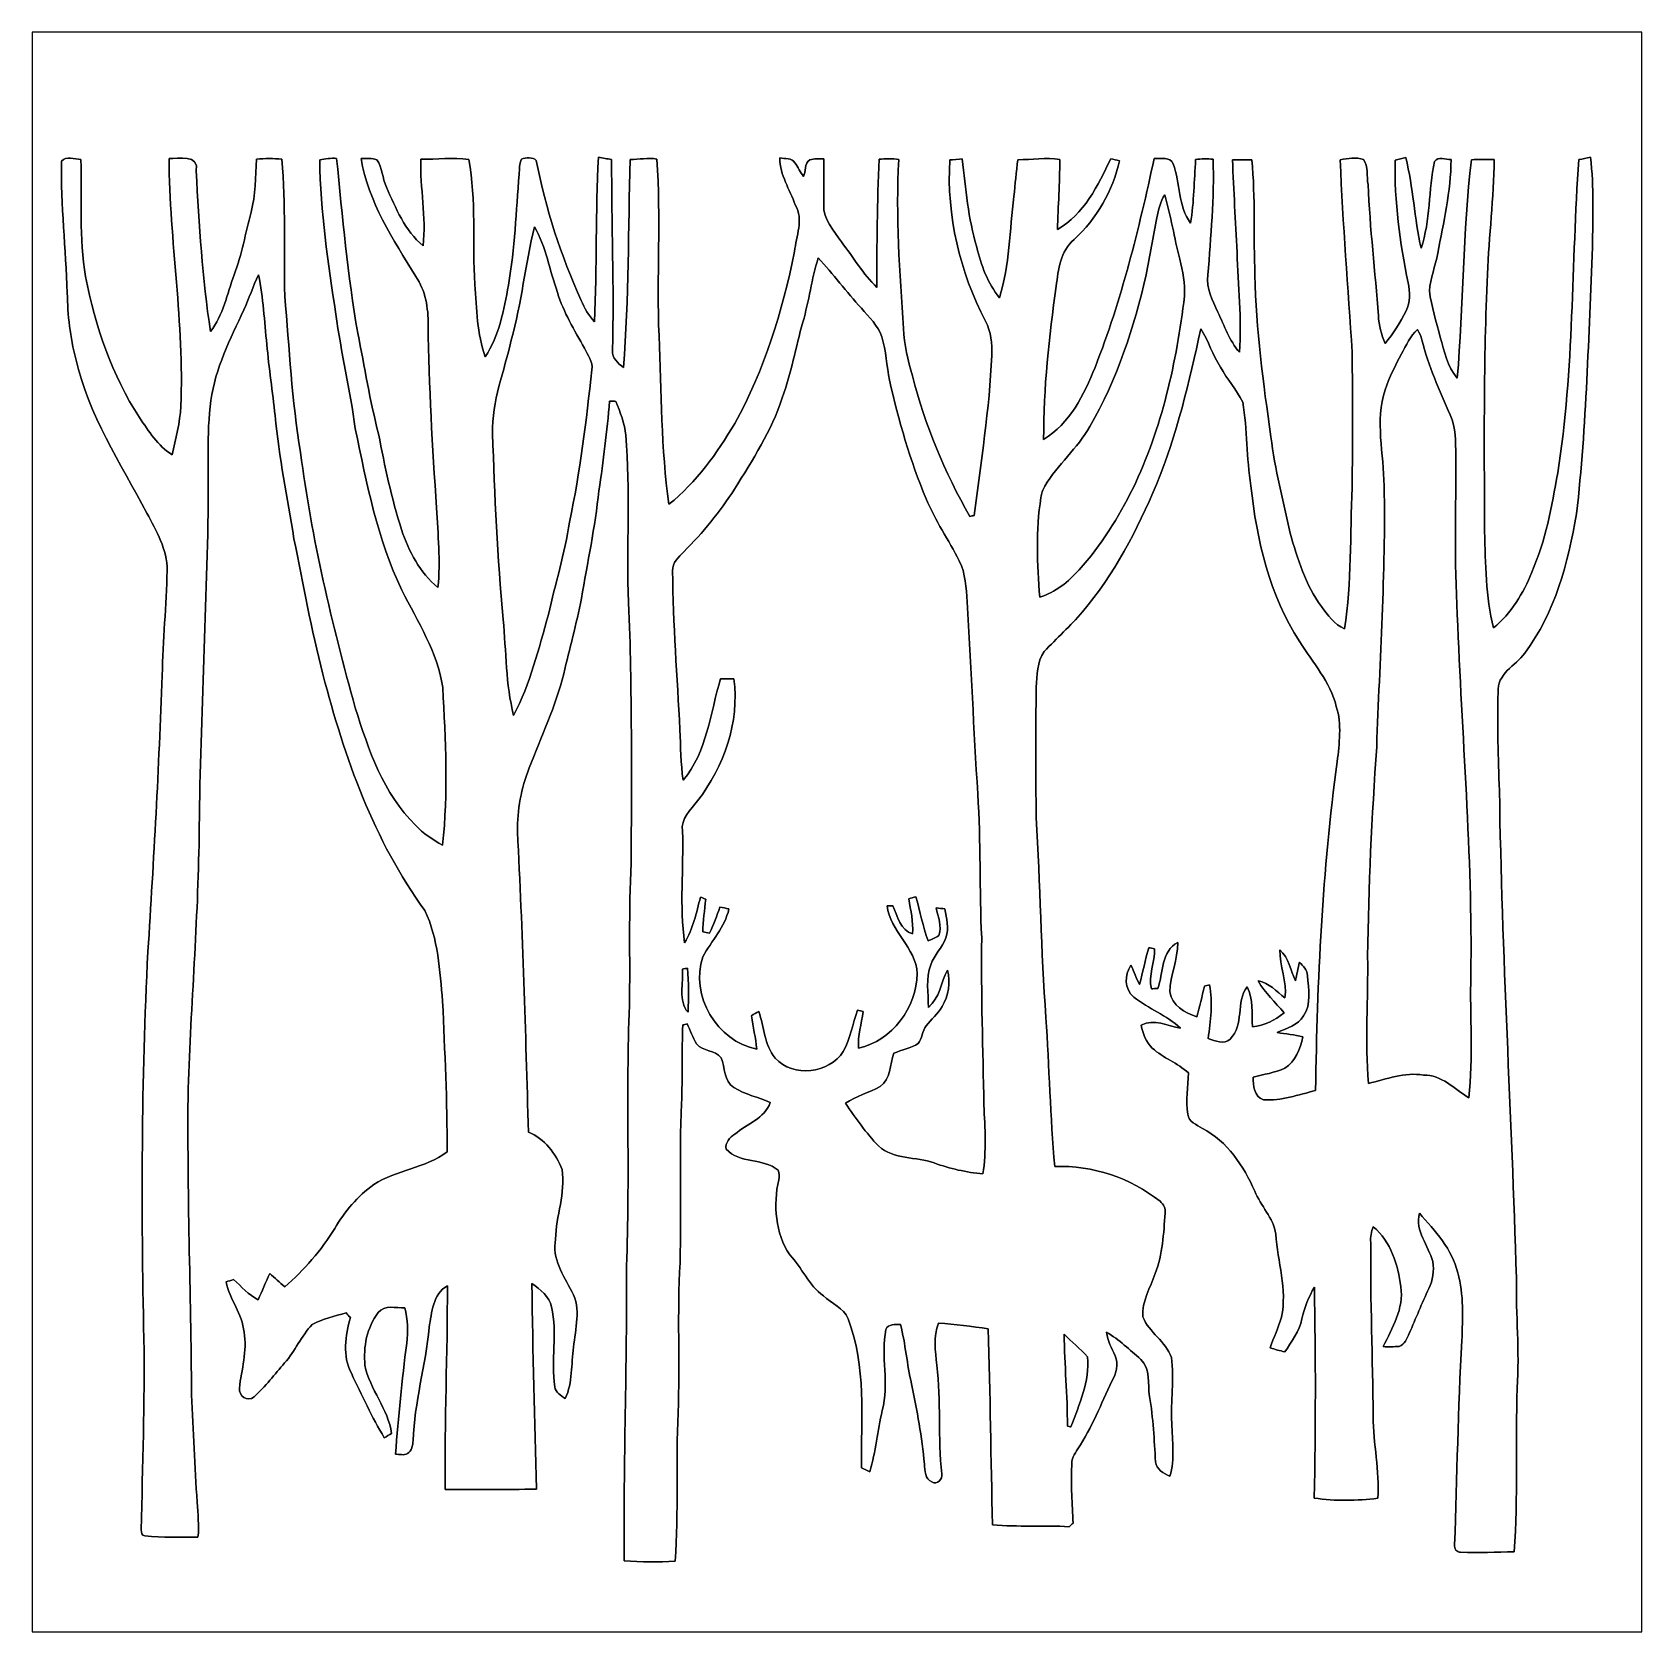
# Model space of a CAD drawing. Header units: centimetres. Extents: x -16.8 to 16.8, y -16.7 to 16.7.
import ezdxf

# ---------------------------------------------------------------- set-up
doc = ezdxf.new("R2010")
doc.units = ezdxf.units.CM
doc.header["$MEASUREMENT"] = 0
doc.layers.add('Layer 1', color=7, linetype='Continuous')

msp = doc.modelspace()

# ---------------------------------------------------------------- linework, layer by layer
at = {"layer": 'Layer 1', "color": 7}
for points, knots in [([(-16.77458, 16.66875), (-16.77458, 16.66875), (16.77458, 16.66875), (16.77458, 16.66875), (16.77458, 16.66875), (16.77458, 16.66875), (16.77458, -16.66875), (16.77458, -16.66875), (16.77458, -16.66875), (16.77458, -16.66875), (-16.77458, -16.66875), (-16.77458, -16.66875), (-16.77458, -16.66875), (-16.77458, -16.66875), (-16.77458, 16.66875), (-16.77458, 16.66875), (-16.77458, 16.66875), (-16.77458, 16.66875), (-16.77458, 16.66875), (-16.77458, 16.66875)], [0, 0, 0, 0, 0.16666667, 0.16666667, 0.16666667, 0.16666667, 0.33333333, 0.33333333, 0.33333333, 0.33333333, 0.5, 0.5, 0.5, 0.5, 0.66666667, 0.66666667, 0.66666667, 0.66666667, 1, 1, 1, 1]), ([(-16.16498, 13.97988), (-16.17627, 13.06512), (-16.07538, 12.15002), (-16.04363, 11.23491), (-16.04363, 11.23491), (-16.03622, 10.77101), (-15.98048, 10.30852), (-15.86583, 9.85873), (-15.86583, 9.85873), (-15.60054, 8.69491), (-14.9352, 7.68667), (-14.38275, 6.64633), (-14.38275, 6.64633), (-14.19154, 6.27027), (-13.95448, 5.88927), (-13.96153, 5.45112), (-13.96153, 5.45112), (-13.97847, 4.72122), (-14.05079, 3.99309), (-14.06313, 3.26284), (-14.06313, 3.26284), (-14.13616, 1.34303), (-14.23882, -0.57573), (-14.36264, -2.49308), (-14.36264, -2.49308), (-14.50023, -5.1816), (-14.50587, -7.87506), (-14.44625, -10.56569), (-14.44625, -10.56569), (-14.42438, -11.89108), (-14.47729, -13.21506), (-14.50058, -14.54009), (-14.50058, -14.54009), (-14.50058, -14.59265), (-14.49529, -14.67238), (-14.42367, -14.66815), (-14.42367, -14.66815), (-14.05784, -14.71366), (-13.68778, -14.69355), (-13.32018, -14.69813), (-13.32018, -14.69813), (-13.28808, -14.45577), (-13.32583, -14.21024), (-13.33535, -13.96824), (-13.33535, -13.96824), (-13.3918, -13.22317), (-13.41332, -12.47599), (-13.45177, -11.73021), (-13.45177, -11.73021), (-13.46729, -9.6012), (-13.54878, -7.47324), (-13.52444, -5.34388), (-13.52444, -5.34388), (-13.46412, -3.59657), (-13.31877, -1.85279), (-13.29514, -0.10372), (-13.29514, -0.10372), (-13.27221, 2.21897), (-13.1385, 4.53884), (-13.10499, 6.86153), (-13.10499, 6.86153), (-13.09335, 7.57132), (-13.14768, 8.2864), (-13.04784, 8.99195), (-13.04784, 8.99195), (-12.96141, 9.66505), (-12.64461, 10.27395), (-12.3631, 10.88108), (-12.3631, 10.88108), (-12.25585, 11.12132), (-12.16978, 11.37038), (-12.05794, 11.60886), (-12.05794, 11.60886), (-11.9567, 11.13331), (-11.93553, 10.64507), (-11.88438, 10.16282), (-11.88438, 10.16282), (-11.84063, 9.66611), (-11.76196, 9.17328), (-11.71152, 8.67727), (-11.71152, 8.67727), (-11.63496, 7.81297), (-11.44729, 6.96419), (-11.31852, 6.10729), (-11.31852, 6.10729), (-11.12661, 5.16537), (-10.95869, 4.21852), (-10.71563, 3.28754), (-10.71563, 3.28754), (-10.26442, 1.55363), (-9.65482, -0.1778), (-8.58979, -1.6383), (-8.58979, -1.6383), (-8.30615, -2.22356), (-8.28463, -2.89207), (-8.21937, -3.52884), (-8.21937, -3.52884), (-8.17598, -4.57306), (-8.12236, -5.61693), (-8.12588, -6.66221), (-8.12588, -6.66221), (-8.58026, -7.01675), (-9.18316, -7.03404), (-9.65659, -7.34907), (-9.65659, -7.34907), (-9.99208, -7.5886), (-10.26054, -7.90963), (-10.46868, -8.26417), (-10.46868, -8.26417), (-10.74808, -8.72278), (-11.10862, -9.12707), (-11.51149, -9.48055), (-11.51149, -9.48055), (-11.61697, -9.38883), (-11.71822, -9.29252), (-11.82405, -9.20186), (-11.82405, -9.20186), (-11.90731, -9.38389), (-11.98457, -9.56874), (-12.06465, -9.75219), (-12.06465, -9.75219), (-12.26291, -9.64636), (-12.41284, -9.47455), (-12.57723, -9.32639), (-12.57723, -9.32639), (-12.62944, -9.34261), (-12.68166, -9.35884), (-12.73351, -9.37577), (-12.73351, -9.37577), (-12.66049, -9.74443), (-12.39132, -10.04252), (-12.35886, -10.42247), (-12.35886, -10.42247), (-12.2869, -10.81405), (-12.41319, -11.20352), (-12.45658, -11.59087), (-12.45658, -11.59087), (-12.46964, -11.74609), (-12.29819, -11.89179), (-12.14755, -11.77078), (-12.14755, -11.77078), (-11.91436, -11.55771), (-11.71893, -11.30371), (-11.51255, -11.06558), (-11.51255, -11.06558), (-11.29312, -10.81864), (-11.16965, -10.50149), (-10.93893, -10.26548), (-10.93893, -10.26548), (-10.71986, -10.14412), (-10.46939, -10.08768), (-10.22844, -10.02453), (-10.22844, -10.02453), (-10.19986, -10.05593), (-10.17164, -10.08733), (-10.14307, -10.11943), (-10.14307, -10.11943), (-10.24608, -10.49796), (-10.31275, -10.91777), (-10.12225, -11.28183), (-10.12225, -11.28183), (-9.90388, -11.73515), (-9.69151, -12.19341), (-9.43539, -12.62768), (-9.43539, -12.62768), (-9.38459, -12.59664), (-9.33379, -12.56524), (-9.28299, -12.53455), (-9.28299, -12.53455), (-9.35496, -12.01702), (-9.73667, -11.62191), (-9.84003, -11.11426), (-9.84003, -11.11426), (-9.87178, -10.73538), (-9.80334, -10.32193), (-9.56239, -10.01713), (-9.56239, -10.01713), (-9.43328, -9.8425), (-9.19339, -9.92646), (-9.00712, -9.91694), (-9.00712, -9.91694), (-8.95526, -10.15965), (-8.92986, -10.40694), (-8.96726, -10.65495), (-8.96726, -10.65495), (-9.06956, -11.42153), (-9.14224, -12.19235), (-9.20221, -12.96317), (-9.20221, -12.96317), (-9.12036, -12.96952), (-9.03076, -12.99633), (-8.95385, -12.95506), (-8.95385, -12.95506), (-8.86284, -12.89791), (-8.84273, -12.7829), (-8.83567, -12.68412), (-8.83567, -12.68412), (-8.80921, -11.88649), (-8.57038, -11.11779), (-8.5023, -10.32475), (-8.5023, -10.32475), (-8.44303, -10.02489), (-8.42574, -9.62131), (-8.1213, -9.45832), (-8.1213, -9.45832), (-8.11565, -10.87437), (-8.18444, -12.28901), (-8.16645, -13.70506), (-8.16645, -13.70506), (-7.53322, -13.70506), (-6.89998, -13.71177), (-6.26674, -13.69377), (-6.26674, -13.69377), (-6.29426, -12.26644), (-6.34506, -10.83945), (-6.35811, -9.41176), (-6.35811, -9.41176), (-6.18384, -9.53382), (-5.9944, -9.67987), (-5.94748, -9.8993), (-5.94748, -9.8993), (-5.82859, -10.44681), (-5.96124, -11.00984), (-5.88363, -11.56088), (-5.88363, -11.56088), (-5.86775, -11.68082), (-5.75381, -11.74327), (-5.6642, -11.80571), (-5.6642, -11.80571), (-5.50545, -11.4741), (-5.54461, -11.09133), (-5.48887, -10.73714), (-5.48887, -10.73714), (-5.45818, -10.35297), (-5.32765, -9.93704), (-5.52662, -9.57686), (-5.52662, -9.57686), (-5.70301, -9.23643), (-5.94819, -8.89106), (-5.86599, -8.48572), (-5.86599, -8.48572), (-5.85752, -7.99818), (-5.65362, -7.52334), (-5.73158, -7.03509), (-5.73158, -7.03509), (-5.85929, -6.70454), (-6.09529, -6.39057), (-6.43184, -6.2544), (-6.43184, -6.2544), (-6.49005, -4.16772), (-6.55285, -2.08068), (-6.66009, 0.00423), (-6.66009, 0.00423), (-6.66397, 0.45755), (-6.58283, 0.91334), (-6.41315, 1.33385), (-6.41315, 1.33385), (-6.16126, 1.98296), (-5.86916, 2.61867), (-5.6963, 3.2953), (-5.6963, 3.2953), (-5.57036, 3.81706), (-5.43313, 4.3367), (-5.32694, 4.86304), (-5.32694, 4.86304), (-5.20206, 5.61269), (-5.03943, 6.35635), (-4.96288, 7.11341), (-4.96288, 7.11341), (-4.86728, 7.73254), (-4.79354, 8.35448), (-4.73992, 8.97819), (-4.73992, 8.97819), (-4.69583, 8.97749), (-4.65173, 8.97643), (-4.60763, 8.97502), (-4.60763, 8.97502), (-4.5212, 8.74642), (-4.42454, 8.51782), (-4.4009, 8.27158), (-4.4009, 8.27158), (-4.30177, 7.11059), (-4.39455, 5.94395), (-4.3434, 4.78084), (-4.3434, 4.78084), (-4.26861, 2.97074), (-4.28272, 1.15852), (-4.28943, -0.65264), (-4.28943, -0.65264), (-4.34305, -1.63971), (-4.3113, -2.62819), (-4.3247, -3.61597), (-4.3247, -3.61597), (-4.40267, -5.42607), (-4.31165, -7.23865), (-4.38961, -9.0484), (-4.38961, -9.0484), (-4.37127, -11.09486), (-4.45664, -13.14062), (-4.43406, -15.18673), (-4.43406, -15.18673), (-4.08093, -15.21742), (-3.72674, -15.21883), (-3.37326, -15.19767), (-3.37326, -15.19767), (-3.29389, -14.16897), (-3.36691, -13.13639), (-3.31153, -12.10663), (-3.31153, -12.10663), (-3.27272, -11.06382), (-3.33163, -10.01924), (-3.27166, -8.97714), (-3.27166, -8.97714), (-3.24097, -7.87188), (-3.29459, -6.76557), (-3.23779, -5.66138), (-3.23779, -5.66138), (-3.22086, -5.11493), (-3.23356, -4.56812), (-3.21628, -4.02202), (-3.21628, -4.02202), (-3.19299, -4.01602), (-3.14713, -4.00403), (-3.12385, -3.99803), (-3.12385, -3.99803), (-3.05576, -4.13491), (-3.00531, -4.28202), (-2.92841, -4.41537), (-2.92841, -4.41537), (-2.80211, -4.58011), (-2.53859, -4.53708), (-2.41582, -4.70359), (-2.41582, -4.70359), (-2.33363, -4.91173), (-2.35797, -5.18619), (-2.15159, -5.32589), (-2.15159, -5.32589), (-1.91841, -5.47017), (-1.64289, -5.52944), (-1.39206, -5.63668), (-1.39206, -5.63668), (-1.50742, -5.9757), (-1.88031, -6.08577), (-2.13254, -6.30026), (-2.13254, -6.30026), (-2.24155, -6.36094), (-2.33116, -6.47735), (-2.3114, -6.60717), (-2.3114, -6.60717), (-2.03306, -6.92609), (-1.53599, -6.78109), (-1.22837, -7.05097), (-1.22837, -7.05097), (-1.20121, -7.11306), (-1.20227, -7.18291), (-1.21497, -7.24817), (-1.21497, -7.24817), (-1.33103, -7.76781), (-1.2887, -8.36436), (-0.98108, -8.81345), (-0.98108, -8.81345), (-0.72813, -9.08332), (-0.58949, -9.44598), (-0.28434, -9.66858), (-0.28434, -9.66858), (-0.11218, -9.82698), (0.13688, -9.91623), (0.23001, -10.14589), (0.23001, -10.14589), (0.6156, -11.13331), (0.5013, -12.21705), (0.51012, -13.2528), (0.51012, -13.2528), (0.56833, -13.27961), (0.62689, -13.30537), (0.68615, -13.33147), (0.68615, -13.33147), (0.80751, -12.91378), (0.83785, -12.4781), (0.94439, -12.05759), (0.94439, -12.05759), (1.09255, -11.50408), (0.91017, -10.92412), (1.01776, -10.36673), (1.01776, -10.36673), (1.06997, -10.24572), (1.21638, -10.26689), (1.32327, -10.26336), (1.32327, -10.26336), (1.42663, -10.67117), (1.46191, -11.09204), (1.55187, -11.50303), (1.55187, -11.50303), (1.66829, -12.05583), (1.77306, -12.61181), (1.82104, -13.17554), (1.82104, -13.17554), (1.83233, -13.30149), (1.83056, -13.49199), (1.97944, -13.5442), (1.97944, -13.5442), (2.08068, -13.61652), (2.2031, -13.48246), (2.18581, -13.37839), (2.18581, -13.37839), (2.09409, -12.62556), (2.17805, -11.86286), (2.07786, -11.11109), (2.07786, -11.11109), (2.04999, -10.82075), (2.00801, -10.51595), (2.11455, -10.2362), (2.11455, -10.2362), (2.46239, -10.26195), (2.80846, -10.30534), (3.15419, -10.35121), (3.15419, -10.35121), (3.19088, -11.71434), (3.20957, -13.07818), (3.24026, -14.44166), (3.24026, -14.44166), (3.77261, -14.48259), (4.30777, -14.45225), (4.84117, -14.47765), (4.84117, -14.47765), (4.86763, -14.45225), (4.89444, -14.42685), (4.92125, -14.4018), (4.92125, -14.4018), (4.90396, -14.00528), (4.86833, -13.60876), (4.89444, -13.21188), (4.89444, -13.21188), (4.87751, -13.075), (4.95053, -12.96247), (5.01897, -12.85522), (5.01897, -12.85522), (5.31601, -12.41742), (5.4991, -11.91789), (5.73158, -11.44588), (5.73158, -11.44588), (5.81484, -11.28571), (5.88116, -11.09098), (5.79649, -10.91565), (5.79649, -10.91565), (5.72594, -10.75655), (5.6328, -10.60415), (5.6201, -10.42458), (5.6201, -10.42458), (5.87975, -10.58192), (6.10447, -10.79077), (6.33095, -10.99114), (6.33095, -10.99114), (6.54297, -11.18905), (6.46818, -11.50338), (6.5151, -11.76302), (6.5151, -11.76302), (6.58989, -12.21422), (6.61247, -12.67037), (6.63998, -13.12651), (6.63998, -13.12651), (6.64704, -13.28984), (6.81355, -13.35934), (6.93843, -13.42743), (6.93843, -13.42743), (7.04885, -13.06901), (6.98535, -12.68518), (6.979, -12.31794), (6.979, -12.31794), (6.94831, -11.86286), (7.03439, -11.40495), (6.96983, -10.95199), (6.96983, -10.95199), (6.85941, -10.61261), (6.49852, -10.43552), (6.37434, -10.10179), (6.37434, -10.10179), (6.35282, -9.77935), (6.53486, -9.49784), (6.62905, -9.20009), (6.62905, -9.20009), (6.79274, -8.80004), (6.80544, -8.36542), (6.84107, -7.94068), (6.84107, -7.94068), (6.85341, -7.84613), (6.80402, -7.75688), (6.73417, -7.69655), (6.73417, -7.69655), (6.11364, -7.20972), (5.32977, -6.94161), (4.53849, -6.97195), (4.53849, -6.97195), (4.44394, -5.9376), (4.42348, -4.89867), (4.35398, -3.86292), (4.35398, -3.86292), (4.25309, -2.4765), (4.23651, -1.0862), (4.15255, 0.30092), (4.15255, 0.30092), (4.14161, 1.20579), (4.1342, 2.11102), (4.15466, 3.01554), (4.15466, 3.01554), (4.17618, 3.26602), (4.16242, 3.54824), (4.31976, 3.75955), (4.31976, 3.75955), (4.57764, 4.04142), (4.86727, 4.29331), (5.11422, 4.58576), (5.11422, 4.58576), (5.78238, 5.37139), (6.26075, 6.29708), (6.65586, 7.24429), (6.65586, 7.24429), (7.09048, 8.28463), (7.3406, 9.38671), (7.58155, 10.4842), (7.58155, 10.4842), (7.747, 10.23373), (7.82814, 9.93987), (7.995, 9.68975), (7.995, 9.68975), (8.12482, 9.43116), (8.33332, 9.22126), (8.45644, 8.95914), (8.45644, 8.95914), (8.55662, 8.38306), (8.53334, 7.79357), (8.62542, 7.21572), (8.62542, 7.21572), (8.75206, 6.08401), (9.01136, 4.93042), (9.64389, 3.96593), (9.64389, 3.96593), (9.91517, 3.52743), (10.28312, 3.13267), (10.4073, 2.61761), (10.4073, 2.61761), (10.52618, 2.24261), (10.46762, 1.84609), (10.4267, 1.46403), (10.4267, 1.46403), (10.11626, -0.80504), (10.00584, -3.09668), (9.97656, -5.3848), (9.97656, -5.3848), (9.61954, -5.47793), (9.26042, -5.60776), (8.88612, -5.57883), (8.88612, -5.57883), (8.6928, -5.51709), (8.67551, -5.27826), (8.67375, -5.10928), (8.67375, -5.10928), (8.89635, -5.0546), (9.1246, -5.01333), (9.33697, -4.92443), (9.33697, -4.92443), (9.55005, -4.77555), (9.66611, -4.5212), (9.71162, -4.27179), (9.71162, -4.27179), (9.53664, -4.22275), (9.35284, -4.20688), (9.17469, -4.18006), (9.17469, -4.18006), (9.36942, -4.08693), (9.60896, -4.03472), (9.72291, -3.83117), (9.72291, -3.83117), (9.89859, -3.59057), (9.81886, -3.26813), (9.80934, -2.99473), (9.80934, -2.99473), (9.80122, -2.87726), (9.71479, -2.79224), (9.63683, -2.71427), (9.63683, -2.71427), (9.60967, -2.84374), (9.58532, -2.97462), (9.55604, -3.10444), (9.55604, -3.10444), (9.45409, -2.88643), (9.41458, -2.62643), (9.2329, -2.45463), (9.2329, -2.45463), (9.22443, -2.794), (9.38601, -3.11538), (9.33521, -3.45616), (9.33521, -3.45616), (9.16093, -3.32423), (9.00783, -3.13937), (8.77923, -3.10515), (8.77923, -3.10515), (8.92351, -3.35315), (9.13659, -3.5493), (9.31792, -3.76943), (9.31792, -3.76943), (9.13095, -3.92571), (8.90552, -4.03366), (8.66175, -4.06365), (8.66175, -4.06365), (8.63353, -3.78495), (8.69103, -3.48156), (8.54745, -3.22792), (8.54745, -3.22792), (8.30509, -3.54683), (8.49665, -4.02167), (8.19573, -4.31482), (8.19573, -4.31482), (8.07297, -4.44394), (7.88035, -4.34411), (7.73571, -4.30706), (7.73571, -4.30706), (7.78757, -3.93559), (7.83484, -3.55741), (7.76429, -3.18488), (7.76429, -3.18488), (7.73747, -3.19158), (7.68385, -3.20534), (7.65704, -3.21239), (7.65704, -3.21239), (7.60942, -3.42759), (7.55791, -3.64173), (7.49864, -3.8541), (7.49864, -3.8541), (7.25593, -3.76767), (6.97653, -3.61562), (6.93561, -3.33375), (6.93561, -3.33375), (6.95113, -2.98379), (7.09965, -2.65501), (7.1053, -2.30329), (7.1053, -2.30329), (6.75005, -2.47615), (6.80579, -2.94393), (6.68761, -3.25967), (6.68761, -3.25967), (6.65409, -3.26214), (6.58636, -3.26637), (6.55285, -3.26849), (6.55285, -3.26849), (6.48476, -2.98873), (6.63328, -2.71674), (6.61564, -2.43523), (6.61564, -2.43523), (6.58707, -2.42923), (6.52956, -2.41688), (6.50099, -2.41088), (6.50099, -2.41088), (6.42338, -2.66347), (6.37152, -2.92347), (6.3059, -3.17959), (6.3059, -3.17959), (6.23993, -3.048), (6.19196, -2.90865), (6.12704, -2.77707), (6.12704, -2.77707), (5.99052, -2.98521), (5.98558, -3.26637), (6.18666, -3.44205), (6.18666, -3.44205), (6.49182, -3.68476), (6.86999, -3.82094), (7.15821, -4.08905), (7.15821, -4.08905), (6.88799, -4.05024), (6.60647, -3.87385), (6.34012, -4.02766), (6.34012, -4.02766), (6.37893, -4.20088), (6.43396, -4.38256), (6.5719, -4.50533), (6.5719, -4.50533), (6.79909, -4.71135), (7.09718, -4.81401), (7.32578, -5.02003), (7.32578, -5.02003), (7.3152, -5.30613), (7.26899, -5.5947), (7.31061, -5.88081), (7.31061, -5.88081), (7.32719, -6.03885), (7.499, -6.09953), (7.61506, -6.17714), (7.61506, -6.17714), (8.13682, -6.44631), (8.47266, -6.96383), (8.70867, -7.48418), (8.70867, -7.48418), (8.82791, -7.79463), (9.09814, -8.04051), (9.14541, -8.37918), (9.14541, -8.37918), (9.18598, -8.95667), (9.38671, -9.52818), (9.26465, -10.11096), (9.26465, -10.11096), (9.20221, -10.32969), (9.10096, -10.53465), (9.02899, -10.7502), (9.02899, -10.7502), (9.13095, -10.78512), (9.22831, -10.8077), (9.3345, -10.83733), (9.3345, -10.83733), (9.47455, -10.62002), (9.63612, -10.40553), (9.69116, -10.14801), (9.69116, -10.14801), (9.74161, -9.91482), (9.83333, -9.69292), (9.94974, -9.48549), (9.94974, -9.48549), (9.97726, -10.94987), (9.97832, -12.41601), (9.94516, -13.88039), (9.94516, -13.88039), (10.38331, -13.94954), (10.83486, -13.93366), (11.27442, -13.88639), (11.27442, -13.88639), (11.30829, -13.31489), (11.17706, -12.74868), (11.17671, -12.17754), (11.17671, -12.17754), (11.16577, -10.96892), (11.1125, -9.76136), (11.12555, -8.55274), (11.12555, -8.55274), (11.10932, -8.4388), (11.13755, -8.3312), (11.17847, -8.22819), (11.17847, -8.22819), (11.54218, -8.53405), (11.69776, -9.02018), (11.75279, -9.47843), (11.75279, -9.47843), (11.8177, -9.93528), (11.57146, -10.33321), (11.38555, -10.72586), (11.38555, -10.72586), (11.49597, -10.73256), (11.60321, -10.72903), (11.71469, -10.72021), (11.71469, -10.72021), (11.83499, -10.68423), (11.8805, -10.54982), (11.92742, -10.44893), (11.92742, -10.44893), (12.06394, -10.13742), (12.19165, -9.82239), (12.33523, -9.51406), (12.33523, -9.51406), (12.41813, -9.3412), (12.45059, -9.14329), (12.41884, -8.95385), (12.41884, -8.95385), (12.32147, -8.61801), (12.04736, -8.31638), (12.13802, -7.9435), (12.13802, -7.9435), (12.46646, -8.31003), (12.82453, -8.6935), (12.93707, -9.18774), (12.93707, -9.18774), (13.06971, -9.64494), (13.03937, -10.12966), (13.02385, -10.60027), (13.02385, -10.60027), (12.94342, -12.01808), (12.92225, -13.43801), (12.87392, -14.85724), (12.87392, -14.85724), (12.86122, -14.93308), (12.91555, -15.01528), (12.99845, -15.00893), (12.99845, -15.00893), (13.37098, -15.02622), (13.74422, -15.01034), (14.11746, -14.99941), (14.11746, -14.99941), (14.19648, -13.86381), (14.14039, -12.72575), (14.17849, -11.58946), (14.17849, -11.58946), (14.22682, -10.82499), (14.15097, -10.06052), (14.1605, -9.29534), (14.1605, -9.29534), (14.06066, -5.90832), (13.85887, -2.52412), (13.80702, 0.86431), (13.80702, 0.86431), (13.78303, 1.54623), (13.75375, 2.22885), (13.78162, 2.91077), (13.78162, 2.91077), (13.74599, 3.29142), (14.13969, 3.46393), (14.33442, 3.72816), (14.33442, 3.72816), (14.96519, 4.56882), (15.24353, 5.61234), (15.41427, 6.63363), (15.41427, 6.63363), (15.62453, 8.4776), (15.66439, 10.33533), (15.74482, 12.18812), (15.74482, 12.18812), (15.75364, 12.81218), (15.78222, 13.44013), (15.7039, 14.06102), (15.7039, 14.06102), (15.62312, 14.04514), (15.54233, 14.02927), (15.4619, 14.0141), (15.4619, 14.0141), (15.30491, 11.83816), (15.36629, 9.64318), (15.02234, 7.48312), (15.02234, 7.48312), (14.8971, 6.7818), (14.76975, 6.0706), (14.48153, 5.41443), (14.48153, 5.41443), (14.30831, 4.97522), (14.04761, 4.55718), (13.68319, 4.25238), (13.68319, 4.25238), (13.51351, 4.90784), (13.52056, 5.58976), (13.49657, 6.26145), (13.49657, 6.26145), (13.49128, 8.04898), (13.47258, 9.83721), (13.55866, 11.62332), (13.55866, 11.62332), (13.59112, 12.42131), (13.68707, 13.21611), (13.6966, 14.01516), (13.6966, 14.01516), (13.53855, 14.01621), (13.3798, 14.0141), (13.22317, 14.01163), (13.22317, 14.01163), (13.04466, 12.50033), (13.05348, 10.97597), (12.92931, 9.46079), (12.92931, 9.46079), (12.7127, 9.69327), (12.66507, 10.02312), (12.57124, 10.31452), (12.57124, 10.31452), (12.49433, 10.63413), (12.38779, 10.94846), (12.34757, 11.27548), (12.34757, 11.27548), (12.36662, 11.54324), (12.4714, 11.79795), (12.52114, 12.06077), (12.52114, 12.06077), (12.64356, 12.70635), (12.79454, 13.35158), (12.79913, 14.01233), (12.79913, 14.01233), (12.6873, 14.02221), (12.53384, 14.07971), (12.45094, 13.97706), (12.45094, 13.97706), (12.32747, 13.3791), (12.37368, 12.74727), (12.1726, 12.16448), (12.1726, 12.16448), (12.03113, 12.78819), (12.0142, 13.43519), (11.85439, 14.05643), (11.85439, 14.05643), (11.77996, 14.03809), (11.70587, 14.0208), (11.63179, 14.00316), (11.63179, 14.00316), (11.61838, 13.14415), (11.72986, 12.2869), (11.90307, 11.44693), (11.90307, 11.44693), (11.94082, 11.25396), (11.95246, 11.03948), (11.86109, 10.85885), (11.86109, 10.85885), (11.73974, 10.61967), (11.5951, 10.39177), (11.42541, 10.18364), (11.42541, 10.18364), (11.34604, 10.36637), (11.29242, 10.56076), (11.28395, 10.76078), (11.28395, 10.76078), (11.21727, 11.67271), (11.10791, 12.58147), (11.06911, 13.49587), (11.06911, 13.49587), (11.03277, 13.66167), (11.08745, 13.86981), (10.97633, 14.01269), (10.97633, 14.01269), (10.82075, 14.0716), (10.64824, 14.03809), (10.48949, 14.01022), (10.48949, 14.01022), (10.53818, 12.67248), (10.65601, 11.33828), (10.7375, 10.00231), (10.7375, 10.00231), (10.74632, 9.0611), (10.74667, 8.11953), (10.73644, 7.17867), (10.73644, 7.17867), (10.69199, 6.19689), (10.73221, 5.20771), (10.57628, 4.23404), (10.57628, 4.23404), (10.3632, 4.324), (10.23091, 4.52191), (10.09721, 4.70006), (10.09721, 4.70006), (9.76418, 5.15232), (9.59697, 5.69595), (9.44492, 6.22935), (9.44492, 6.22935), (9.30381, 6.89681), (9.12601, 7.55862), (9.04522, 8.23736), (9.04522, 8.23736), (8.88083, 9.35461), (8.7376, 10.4775), (8.71044, 11.6078), (8.71044, 11.6078), (8.67974, 12.40896), (8.72243, 13.21223), (8.64729, 14.01163), (8.64729, 14.01163), (8.51147, 14.01198), (8.37636, 14.01127), (8.24195, 14.01022), (8.24195, 14.01022), (8.26982, 13.36781), (8.30404, 12.72575), (8.33861, 12.08334), (8.33861, 12.08334), (8.36048, 11.38873), (8.44268, 10.69411), (8.38764, 9.99843), (8.38764, 9.99843), (8.17986, 10.24149), (8.07156, 10.54806), (7.93785, 10.83345), (7.93785, 10.83345), (7.83131, 11.07793), (7.69232, 11.33087), (7.73112, 11.60851), (7.73112, 11.60851), (7.78969, 12.41107), (7.86412, 13.21541), (7.84013, 14.02151), (7.84013, 14.02151), (7.71842, 14.03315), (7.59601, 14.03103), (7.47466, 14.01868), (7.47466, 14.01868), (7.44608, 13.57524), (7.44079, 13.12827), (7.37129, 12.68836), (7.37129, 12.68836), (7.10812, 13.04537), (7.15539, 13.52091), (7.00687, 13.92202), (7.00687, 13.92202), (6.95149, 14.08218), (6.74335, 14.02574), (6.61141, 14.03879), (6.61141, 14.03879), (6.29285, 12.56418), (5.93161, 11.09204), (5.38021, 9.6841), (5.38021, 9.6841), (5.14491, 9.11542), (4.85599, 8.50865), (4.30742, 8.18233), (4.30742, 8.18233), (4.30318, 9.25124), (4.4196, 10.3184), (4.56918, 11.37567), (4.56918, 11.37567), (4.61574, 11.72069), (4.65137, 12.10769), (4.93995, 12.34581), (4.93995, 12.34581), (5.4162, 12.78008), (5.7471, 13.36216), (5.88539, 13.99117), (5.88539, 13.99117), (5.82507, 14.00457), (5.76474, 14.01727), (5.70442, 14.02962), (5.70442, 14.02962), (5.44407, 13.47541), (5.14667, 12.87251), (4.59387, 12.55783), (4.59387, 12.55783), (4.60939, 13.0429), (4.6422, 13.52762), (4.64573, 14.01304), (4.64573, 14.01304), (4.35575, 14.06102), (4.06047, 14.01339), (3.76943, 14.01092), (3.76943, 14.01092), (3.73733, 13.75657), (3.71404, 13.50151), (3.68653, 13.24716), (3.68653, 13.24716), (3.59692, 12.54196), (3.60362, 11.81876), (3.38631, 11.13543), (3.38631, 11.13543), (3.14149, 11.43953), (2.99932, 11.81276), (2.91394, 12.19024), (2.91394, 12.19024), (2.73403, 12.78749), (2.68111, 13.41049), (2.60844, 14.0268), (2.60844, 14.0268), (2.54423, 14.02186), (2.41582, 14.01198), (2.35162, 14.00704), (2.35162, 14.00704), (2.28106, 12.84464), (2.5594, 11.67377), (3.09739, 10.64507), (3.09739, 10.64507), (3.20851, 10.42599), (3.24203, 10.17376), (3.22474, 9.93034), (3.22474, 9.93034), (3.18029, 8.81239), (2.99755, 7.70608), (2.8575, 6.59765), (2.8575, 6.59765), (2.83527, 6.59165), (2.79083, 6.58036), (2.7686, 6.57472), (2.7686, 6.57472), (2.24578, 7.49547), (1.83727, 8.48219), (1.57057, 9.50736), (1.57057, 9.50736), (1.47849, 9.82909), (1.397, 10.15718), (1.38501, 10.49337), (1.38501, 10.49337), (1.30775, 11.6646), (1.22096, 12.84005), (1.2887, 14.01374), (1.2887, 14.01374), (1.15217, 14.03985), (1.01282, 14.03562), (0.87559, 14.02045), (0.87559, 14.02045), (0.83644, 13.13004), (0.82938, 12.23892), (0.83326, 11.34816), (0.83326, 11.34816), (0.54116, 11.62614), (0.34043, 11.98316), (0.09172, 12.29748), (0.09172, 12.29748), (-0.06033, 12.53349), (-0.29457, 12.76738), (-0.27552, 13.0683), (-0.27552, 13.0683), (-0.27164, 13.38792), (-0.26846, 13.70718), (-0.27481, 14.0268), (-0.27481, 14.0268), (-0.37324, 14.03103), (-0.47484, 14.0402), (-0.56938, 14.00704), (-0.56938, 14.00704), (-0.68651, 13.94072), (-0.64311, 13.75657), (-0.69991, 13.66097), (-0.69991, 13.66097), (-0.76094, 13.75445), (-0.81562, 13.85147), (-0.87701, 13.9446), (-0.87701, 13.9446), (-0.93909, 14.05537), (-1.08797, 14.02962), (-1.19486, 14.04691), (-1.19486, 14.04691), (-1.18816, 13.69025), (-0.98531, 13.3925), (-0.86924, 13.06795), (-0.86924, 13.06795), (-0.69144, 12.76279), (-0.85125, 12.41778), (-0.88618, 12.09816), (-0.88618, 12.09816), (-1.13736, 10.85638), (-1.50954, 9.62519), (-2.13148, 8.51606), (-2.13148, 8.51606), (-2.50049, 7.89305), (-2.92947, 7.28416), (-3.50308, 6.8326), (-3.50308, 6.8326), (-3.67277, 7.99253), (-3.65231, 9.17011), (-3.70911, 10.33851), (-3.70911, 10.33851), (-3.76273, 11.56652), (-3.66501, 12.80054), (-3.75497, 14.02539), (-3.75497, 14.02539), (-3.93947, 14.05961), (-4.12891, 14.01445), (-4.31377, 14.01339), (-4.31377, 14.01339), (-4.35081, 12.56982), (-4.33705, 11.12308), (-4.4517, 9.68269), (-4.4517, 9.68269), (-4.56636, 9.7663), (-4.69124, 9.87672), (-4.67678, 10.03441), (-4.67678, 10.03441), (-4.64644, 11.36156), (-4.69829, 12.68871), (-4.69759, 14.01516), (-4.69759, 14.01516), (-4.78966, 14.02997), (-4.88139, 14.04655), (-4.97276, 14.06278), (-4.97276, 14.06278), (-5.02779, 12.92119), (-5.01015, 11.77749), (-5.05213, 10.63554), (-5.05213, 10.63554), (-5.17525, 10.76219), (-5.26344, 10.91706), (-5.33118, 11.07863), (-5.33118, 11.07863), (-5.75345, 12.01067), (-6.07342, 12.98963), (-6.26745, 13.99469), (-6.26745, 13.99469), (-6.34365, 14.07231), (-6.48123, 14.05749), (-6.57648, 14.02151), (-6.57648, 14.02151), (-6.62623, 13.92555), (-6.6107, 13.80984), (-6.62799, 13.70753), (-6.62799, 13.70753), (-6.68408, 12.93671), (-6.71548, 12.16166), (-6.84918, 11.39896), (-6.84918, 11.39896), (-6.93949, 10.88355), (-7.0425, 10.3445), (-7.33354, 9.9), (-7.33354, 9.9), (-7.50182, 10.38437), (-7.51452, 10.90507), (-7.54627, 11.4113), (-7.54627, 11.4113), (-7.60554, 12.27843), (-7.51417, 13.16037), (-7.67433, 14.01798), (-7.67433, 14.01798), (-8.00664, 14.06102), (-8.34214, 14.01586), (-8.67551, 14.01939), (-8.67551, 14.01939), (-8.69068, 13.41931), (-8.55768, 12.81712), (-8.62683, 12.21952), (-8.62683, 12.21952), (-9.00783, 12.53067), (-9.19939, 13.00268), (-9.39024, 13.44119), (-9.39024, 13.44119), (-9.47738, 13.62463), (-9.4742, 13.843), (-9.59097, 14.01163), (-9.59097, 14.01163), (-9.69292, 14.05714), (-9.81569, 14.0208), (-9.91941, 14.03914), (-9.91941, 14.03914), (-9.77089, 13.13109), (-9.25195, 12.34581), (-8.77888, 11.57781), (-8.77888, 11.57781), (-8.57744, 11.28113), (-8.51676, 10.91918), (-8.52205, 10.56675), (-8.52205, 10.56675), (-8.50653, 9.29428), (-8.43421, 8.02322), (-8.34672, 6.75428), (-8.34672, 6.75428), (-8.3185, 6.20324), (-8.2617, 5.64691), (-8.31674, 5.09623), (-8.31674, 5.09623), (-8.69879, 5.40173), (-8.91822, 5.84976), (-9.07733, 6.30167), (-9.07733, 6.30167), (-9.2837, 6.95396), (-9.42587, 7.62423), (-9.55499, 8.29557), (-9.55499, 8.29557), (-9.73667, 8.98737), (-9.84462, 9.69469), (-9.98855, 10.3946), (-9.98855, 10.3946), (-10.19634, 11.60145), (-10.31205, 12.82171), (-10.42917, 14.03985), (-10.42917, 14.03985), (-10.54806, 14.04373), (-10.66624, 14.03244), (-10.7823, 14.00704), (-10.7823, 14.00704), (-10.76678, 12.92754), (-10.60873, 11.85827), (-10.44434, 10.79324), (-10.44434, 10.79324), (-10.33815, 9.99384), (-10.14906, 9.20785), (-10.04006, 8.40881), (-10.04006, 8.40881), (-9.80017, 7.26616), (-9.58321, 6.09917), (-9.06886, 5.04084), (-9.06886, 5.04084), (-8.74148, 4.38679), (-8.3252, 3.74791), (-8.21902, 3.01025), (-8.21902, 3.01025), (-8.15693, 1.91841), (-8.10225, 0.81809), (-8.22008, -0.27234), (-8.22008, -0.27234), (-8.42786, -0.16263), (-8.62224, -0.02963), (-8.78452, 0.14111), (-8.78452, 0.14111), (-9.45868, 0.79798), (-9.76489, 1.71591), (-10.04076, 2.5908), (-10.04076, 2.5908), (-10.52724, 4.33987), (-10.95199, 6.11046), (-11.18129, 7.91351), (-11.18129, 7.91351), (-11.36509, 8.99089), (-11.41271, 10.08345), (-11.50973, 11.17036), (-11.50973, 11.17036), (-11.53654, 12.12039), (-11.48539, 13.07253), (-11.56864, 14.0208), (-11.56864, 14.0208), (-11.74609, 14.03844), (-11.9253, 14.04232), (-12.10275, 14.02186), (-12.10275, 14.02186), (-12.12321, 13.65285), (-12.11404, 13.2775), (-12.21281, 12.91802), (-12.21281, 12.91802), (-12.32676, 12.48198), (-12.40543, 12.03572), (-12.5663, 11.61274), (-12.5663, 11.61274), (-12.71023, 11.21375), (-12.7956, 10.77524), (-13.05631, 10.43023), (-13.05631, 10.43023), (-13.23375, 11.53724), (-13.28949, 12.65872), (-13.35828, 13.77632), (-13.35828, 13.77632), (-13.28279, 14.13616), (-13.7354, 14.02715), (-13.92167, 14.03667), (-13.92167, 14.03667), (-13.9125, 12.3123), (-13.60205, 10.59956), (-13.67684, 8.87307), (-13.67684, 8.87307), (-13.69307, 8.53052), (-13.78021, 8.19644), (-13.85817, 7.86377), (-13.85817, 7.86377), (-14.15803, 8.04616), (-14.34359, 8.35589), (-14.54044, 8.63565), (-14.54044, 8.63565), (-15.10841, 9.52535), (-15.46296, 10.54135), (-15.66086, 11.57393), (-15.66086, 11.57393), (-15.80903, 12.38003), (-15.72824, 13.20271), (-15.76211, 14.01657), (-15.76211, 14.01657), (-15.89158, 14.01833), (-16.06444, 14.09453), (-16.16498, 13.97988)], [0, 0, 0, 0, 0.003003, 0.003003, 0.003003, 0.003003, 0.00600601, 0.00600601, 0.00600601, 0.00600601, 0.00900901, 0.00900901, 0.00900901, 0.00900901, 0.01201201, 0.01201201, 0.01201201, 0.01201201, 0.01501502, 0.01501502, 0.01501502, 0.01501502, 0.01801802, 0.01801802, 0.01801802, 0.01801802, 0.02102102, 0.02102102, 0.02102102, 0.02102102, 0.02402402, 0.02402402, 0.02402402, 0.02402402, 0.02702703, 0.02702703, 0.02702703, 0.02702703, 0.03003003, 0.03003003, 0.03003003, 0.03003003, 0.03303303, 0.03303303, 0.03303303, 0.03303303, 0.03603604, 0.03603604, 0.03603604, 0.03603604, 0.03903904, 0.03903904, 0.03903904, 0.03903904, 0.04204204, 0.04204204, 0.04204204, 0.04204204, 0.04504505, 0.04504505, 0.04504505, 0.04504505, 0.04804805, 0.04804805, 0.04804805, 0.04804805, 0.05105105, 0.05105105, 0.05105105, 0.05105105, 0.05405405, 0.05405405, 0.05405405, 0.05405405, 0.05705706, 0.05705706, 0.05705706, 0.05705706, 0.06006006, 0.06006006, 0.06006006, 0.06006006, 0.06306306, 0.06306306, 0.06306306, 0.06306306, 0.06606607, 0.06606607, 0.06606607, 0.06606607, 0.06906907, 0.06906907, 0.06906907, 0.06906907, 0.07207207, 0.07207207, 0.07207207, 0.07207207, 0.07507508, 0.07507508, 0.07507508, 0.07507508, 0.07807808, 0.07807808, 0.07807808, 0.07807808, 0.08108108, 0.08108108, 0.08108108, 0.08108108, 0.08408408, 0.08408408, 0.08408408, 0.08408408, 0.08708709, 0.08708709, 0.08708709, 0.08708709, 0.09009009, 0.09009009, 0.09009009, 0.09009009, 0.09309309, 0.09309309, 0.09309309, 0.09309309, 0.0960961, 0.0960961, 0.0960961, 0.0960961, 0.0990991, 0.0990991, 0.0990991, 0.0990991, 0.1021021, 0.1021021, 0.1021021, 0.1021021, 0.10510511, 0.10510511, 0.10510511, 0.10510511, 0.10810811, 0.10810811, 0.10810811, 0.10810811, 0.11111111, 0.11111111, 0.11111111, 0.11111111, 0.11411411, 0.11411411, 0.11411411, 0.11411411, 0.11711712, 0.11711712, 0.11711712, 0.11711712, 0.12012012, 0.12012012, 0.12012012, 0.12012012, 0.12312312, 0.12312312, 0.12312312, 0.12312312, 0.12612613, 0.12612613, 0.12612613, 0.12612613, 0.12912913, 0.12912913, 0.12912913, 0.12912913, 0.13213213, 0.13213213, 0.13213213, 0.13213213, 0.13513514, 0.13513514, 0.13513514, 0.13513514, 0.13813814, 0.13813814, 0.13813814, 0.13813814, 0.14114114, 0.14114114, 0.14114114, 0.14114114, 0.14414414, 0.14414414, 0.14414414, 0.14414414, 0.14714715, 0.14714715, 0.14714715, 0.14714715, 0.15015015, 0.15015015, 0.15015015, 0.15015015, 0.15315315, 0.15315315, 0.15315315, 0.15315315, 0.15615616, 0.15615616, 0.15615616, 0.15615616, 0.15915916, 0.15915916, 0.15915916, 0.15915916, 0.16216216, 0.16216216, 0.16216216, 0.16216216, 0.16516517, 0.16516517, 0.16516517, 0.16516517, 0.16816817, 0.16816817, 0.16816817, 0.16816817, 0.17117117, 0.17117117, 0.17117117, 0.17117117, 0.17417417, 0.17417417, 0.17417417, 0.17417417, 0.17717718, 0.17717718, 0.17717718, 0.17717718, 0.18018018, 0.18018018, 0.18018018, 0.18018018, 0.18318318, 0.18318318, 0.18318318, 0.18318318, 0.18618619, 0.18618619, 0.18618619, 0.18618619, 0.18918919, 0.18918919, 0.18918919, 0.18918919, 0.19219219, 0.19219219, 0.19219219, 0.19219219, 0.1951952, 0.1951952, 0.1951952, 0.1951952, 0.1981982, 0.1981982, 0.1981982, 0.1981982, 0.2012012, 0.2012012, 0.2012012, 0.2012012, 0.2042042, 0.2042042, 0.2042042, 0.2042042, 0.20720721, 0.20720721, 0.20720721, 0.20720721, 0.21021021, 0.21021021, 0.21021021, 0.21021021, 0.21321321, 0.21321321, 0.21321321, 0.21321321, 0.21621622, 0.21621622, 0.21621622, 0.21621622, 0.21921922, 0.21921922, 0.21921922, 0.21921922, 0.22222222, 0.22222222, 0.22222222, 0.22222222, 0.22522523, 0.22522523, 0.22522523, 0.22522523, 0.22822823, 0.22822823, 0.22822823, 0.22822823, 0.23123123, 0.23123123, 0.23123123, 0.23123123, 0.23423423, 0.23423423, 0.23423423, 0.23423423, 0.23723724, 0.23723724, 0.23723724, 0.23723724, 0.24024024, 0.24024024, 0.24024024, 0.24024024, 0.24324324, 0.24324324, 0.24324324, 0.24324324, 0.24624625, 0.24624625, 0.24624625, 0.24624625, 0.24924925, 0.24924925, 0.24924925, 0.24924925, 0.25225225, 0.25225225, 0.25225225, 0.25225225, 0.25525526, 0.25525526, 0.25525526, 0.25525526, 0.25825826, 0.25825826, 0.25825826, 0.25825826, 0.26126126, 0.26126126, 0.26126126, 0.26126126, 0.26426426, 0.26426426, 0.26426426, 0.26426426, 0.26726727, 0.26726727, 0.26726727, 0.26726727, 0.27027027, 0.27027027, 0.27027027, 0.27027027, 0.27327327, 0.27327327, 0.27327327, 0.27327327, 0.27627628, 0.27627628, 0.27627628, 0.27627628, 0.27927928, 0.27927928, 0.27927928, 0.27927928, 0.28228228, 0.28228228, 0.28228228, 0.28228228, 0.28528529, 0.28528529, 0.28528529, 0.28528529, 0.28828829, 0.28828829, 0.28828829, 0.28828829, 0.29129129, 0.29129129, 0.29129129, 0.29129129, 0.29429429, 0.29429429, 0.29429429, 0.29429429, 0.2972973, 0.2972973, 0.2972973, 0.2972973, 0.3003003, 0.3003003, 0.3003003, 0.3003003, 0.3033033, 0.3033033, 0.3033033, 0.3033033, 0.30630631, 0.30630631, 0.30630631, 0.30630631, 0.30930931, 0.30930931, 0.30930931, 0.30930931, 0.31231231, 0.31231231, 0.31231231, 0.31231231, 0.31531532, 0.31531532, 0.31531532, 0.31531532, 0.31831832, 0.31831832, 0.31831832, 0.31831832, 0.32132132, 0.32132132, 0.32132132, 0.32132132, 0.32432432, 0.32432432, 0.32432432, 0.32432432, 0.32732733, 0.32732733, 0.32732733, 0.32732733, 0.33033033, 0.33033033, 0.33033033, 0.33033033, 0.33333333, 0.33333333, 0.33333333, 0.33333333, 0.33633634, 0.33633634, 0.33633634, 0.33633634, 0.33933934, 0.33933934, 0.33933934, 0.33933934, 0.34234234, 0.34234234, 0.34234234, 0.34234234, 0.34534535, 0.34534535, 0.34534535, 0.34534535, 0.34834835, 0.34834835, 0.34834835, 0.34834835, 0.35135135, 0.35135135, 0.35135135, 0.35135135, 0.35435435, 0.35435435, 0.35435435, 0.35435435, 0.35735736, 0.35735736, 0.35735736, 0.35735736, 0.36036036, 0.36036036, 0.36036036, 0.36036036, 0.36336336, 0.36336336, 0.36336336, 0.36336336, 0.36636637, 0.36636637, 0.36636637, 0.36636637, 0.36936937, 0.36936937, 0.36936937, 0.36936937, 0.37237237, 0.37237237, 0.37237237, 0.37237237, 0.37537538, 0.37537538, 0.37537538, 0.37537538, 0.37837838, 0.37837838, 0.37837838, 0.37837838, 0.38138138, 0.38138138, 0.38138138, 0.38138138, 0.38438438, 0.38438438, 0.38438438, 0.38438438, 0.38738739, 0.38738739, 0.38738739, 0.38738739, 0.39039039, 0.39039039, 0.39039039, 0.39039039, 0.39339339, 0.39339339, 0.39339339, 0.39339339, 0.3963964, 0.3963964, 0.3963964, 0.3963964, 0.3993994, 0.3993994, 0.3993994, 0.3993994, 0.4024024, 0.4024024, 0.4024024, 0.4024024, 0.40540541, 0.40540541, 0.40540541, 0.40540541, 0.40840841, 0.40840841, 0.40840841, 0.40840841, 0.41141141, 0.41141141, 0.41141141, 0.41141141, 0.41441441, 0.41441441, 0.41441441, 0.41441441, 0.41741742, 0.41741742, 0.41741742, 0.41741742, 0.42042042, 0.42042042, 0.42042042, 0.42042042, 0.42342342, 0.42342342, 0.42342342, 0.42342342, 0.42642643, 0.42642643, 0.42642643, 0.42642643, 0.42942943, 0.42942943, 0.42942943, 0.42942943, 0.43243243, 0.43243243, 0.43243243, 0.43243243, 0.43543544, 0.43543544, 0.43543544, 0.43543544, 0.43843844, 0.43843844, 0.43843844, 0.43843844, 0.44144144, 0.44144144, 0.44144144, 0.44144144, 0.44444444, 0.44444444, 0.44444444, 0.44444444, 0.44744745, 0.44744745, 0.44744745, 0.44744745, 0.45045045, 0.45045045, 0.45045045, 0.45045045, 0.45345345, 0.45345345, 0.45345345, 0.45345345, 0.45645646, 0.45645646, 0.45645646, 0.45645646, 0.45945946, 0.45945946, 0.45945946, 0.45945946, 0.46246246, 0.46246246, 0.46246246, 0.46246246, 0.46546547, 0.46546547, 0.46546547, 0.46546547, 0.46846847, 0.46846847, 0.46846847, 0.46846847, 0.47147147, 0.47147147, 0.47147147, 0.47147147, 0.47447447, 0.47447447, 0.47447447, 0.47447447, 0.47747748, 0.47747748, 0.47747748, 0.47747748, 0.48048048, 0.48048048, 0.48048048, 0.48048048, 0.48348348, 0.48348348, 0.48348348, 0.48348348, 0.48648649, 0.48648649, 0.48648649, 0.48648649, 0.48948949, 0.48948949, 0.48948949, 0.48948949, 0.49249249, 0.49249249, 0.49249249, 0.49249249, 0.4954955, 0.4954955, 0.4954955, 0.4954955, 0.4984985, 0.4984985, 0.4984985, 0.4984985, 0.5015015, 0.5015015, 0.5015015, 0.5015015, 0.5045045, 0.5045045, 0.5045045, 0.5045045, 0.50750751, 0.50750751, 0.50750751, 0.50750751, 0.51051051, 0.51051051, 0.51051051, 0.51051051, 0.51351351, 0.51351351, 0.51351351, 0.51351351, 0.51651652, 0.51651652, 0.51651652, 0.51651652, 0.51951952, 0.51951952, 0.51951952, 0.51951952, 0.52252252, 0.52252252, 0.52252252, 0.52252252, 0.52552553, 0.52552553, 0.52552553, 0.52552553, 0.52852853, 0.52852853, 0.52852853, 0.52852853, 0.53153153, 0.53153153, 0.53153153, 0.53153153, 0.53453453, 0.53453453, 0.53453453, 0.53453453, 0.53753754, 0.53753754, 0.53753754, 0.53753754, 0.54054054, 0.54054054, 0.54054054, 0.54054054, 0.54354354, 0.54354354, 0.54354354, 0.54354354, 0.54654655, 0.54654655, 0.54654655, 0.54654655, 0.54954955, 0.54954955, 0.54954955, 0.54954955, 0.55255255, 0.55255255, 0.55255255, 0.55255255, 0.55555556, 0.55555556, 0.55555556, 0.55555556, 0.55855856, 0.55855856, 0.55855856, 0.55855856, 0.56156156, 0.56156156, 0.56156156, 0.56156156, 0.56456456, 0.56456456, 0.56456456, 0.56456456, 0.56756757, 0.56756757, 0.56756757, 0.56756757, 0.57057057, 0.57057057, 0.57057057, 0.57057057, 0.57357357, 0.57357357, 0.57357357, 0.57357357, 0.57657658, 0.57657658, 0.57657658, 0.57657658, 0.57957958, 0.57957958, 0.57957958, 0.57957958, 0.58258258, 0.58258258, 0.58258258, 0.58258258, 0.58558559, 0.58558559, 0.58558559, 0.58558559, 0.58858859, 0.58858859, 0.58858859, 0.58858859, 0.59159159, 0.59159159, 0.59159159, 0.59159159, 0.59459459, 0.59459459, 0.59459459, 0.59459459, 0.5975976, 0.5975976, 0.5975976, 0.5975976, 0.6006006, 0.6006006, 0.6006006, 0.6006006, 0.6036036, 0.6036036, 0.6036036, 0.6036036, 0.60660661, 0.60660661, 0.60660661, 0.60660661, 0.60960961, 0.60960961, 0.60960961, 0.60960961, 0.61261261, 0.61261261, 0.61261261, 0.61261261, 0.61561562, 0.61561562, 0.61561562, 0.61561562, 0.61861862, 0.61861862, 0.61861862, 0.61861862, 0.62162162, 0.62162162, 0.62162162, 0.62162162, 0.62462462, 0.62462462, 0.62462462, 0.62462462, 0.62762763, 0.62762763, 0.62762763, 0.62762763, 0.63063063, 0.63063063, 0.63063063, 0.63063063, 0.63363363, 0.63363363, 0.63363363, 0.63363363, 0.63663664, 0.63663664, 0.63663664, 0.63663664, 0.63963964, 0.63963964, 0.63963964, 0.63963964, 0.64264264, 0.64264264, 0.64264264, 0.64264264, 0.64564565, 0.64564565, 0.64564565, 0.64564565, 0.64864865, 0.64864865, 0.64864865, 0.64864865, 0.65165165, 0.65165165, 0.65165165, 0.65165165, 0.65465465, 0.65465465, 0.65465465, 0.65465465, 0.65765766, 0.65765766, 0.65765766, 0.65765766, 0.66066066, 0.66066066, 0.66066066, 0.66066066, 0.66366366, 0.66366366, 0.66366366, 0.66366366, 0.66666667, 0.66666667, 0.66666667, 0.66666667, 0.66966967, 0.66966967, 0.66966967, 0.66966967, 0.67267267, 0.67267267, 0.67267267, 0.67267267, 0.67567568, 0.67567568, 0.67567568, 0.67567568, 0.67867868, 0.67867868, 0.67867868, 0.67867868, 0.68168168, 0.68168168, 0.68168168, 0.68168168, 0.68468468, 0.68468468, 0.68468468, 0.68468468, 0.68768769, 0.68768769, 0.68768769, 0.68768769, 0.69069069, 0.69069069, 0.69069069, 0.69069069, 0.69369369, 0.69369369, 0.69369369, 0.69369369, 0.6966967, 0.6966967, 0.6966967, 0.6966967, 0.6996997, 0.6996997, 0.6996997, 0.6996997, 0.7027027, 0.7027027, 0.7027027, 0.7027027, 0.70570571, 0.70570571, 0.70570571, 0.70570571, 0.70870871, 0.70870871, 0.70870871, 0.70870871, 0.71171171, 0.71171171, 0.71171171, 0.71171171, 0.71471471, 0.71471471, 0.71471471, 0.71471471, 0.71771772, 0.71771772, 0.71771772, 0.71771772, 0.72072072, 0.72072072, 0.72072072, 0.72072072, 0.72372372, 0.72372372, 0.72372372, 0.72372372, 0.72672673, 0.72672673, 0.72672673, 0.72672673, 0.72972973, 0.72972973, 0.72972973, 0.72972973, 0.73273273, 0.73273273, 0.73273273, 0.73273273, 0.73573574, 0.73573574, 0.73573574, 0.73573574, 0.73873874, 0.73873874, 0.73873874, 0.73873874, 0.74174174, 0.74174174, 0.74174174, 0.74174174, 0.74474474, 0.74474474, 0.74474474, 0.74474474, 0.74774775, 0.74774775, 0.74774775, 0.74774775, 0.75075075, 0.75075075, 0.75075075, 0.75075075, 0.75375375, 0.75375375, 0.75375375, 0.75375375, 0.75675676, 0.75675676, 0.75675676, 0.75675676, 0.75975976, 0.75975976, 0.75975976, 0.75975976, 0.76276276, 0.76276276, 0.76276276, 0.76276276, 0.76576577, 0.76576577, 0.76576577, 0.76576577, 0.76876877, 0.76876877, 0.76876877, 0.76876877, 0.77177177, 0.77177177, 0.77177177, 0.77177177, 0.77477477, 0.77477477, 0.77477477, 0.77477477, 0.77777778, 0.77777778, 0.77777778, 0.77777778, 0.78078078, 0.78078078, 0.78078078, 0.78078078, 0.78378378, 0.78378378, 0.78378378, 0.78378378, 0.78678679, 0.78678679, 0.78678679, 0.78678679, 0.78978979, 0.78978979, 0.78978979, 0.78978979, 0.79279279, 0.79279279, 0.79279279, 0.79279279, 0.7957958, 0.7957958, 0.7957958, 0.7957958, 0.7987988, 0.7987988, 0.7987988, 0.7987988, 0.8018018, 0.8018018, 0.8018018, 0.8018018, 0.8048048, 0.8048048, 0.8048048, 0.8048048, 0.80780781, 0.80780781, 0.80780781, 0.80780781, 0.81081081, 0.81081081, 0.81081081, 0.81081081, 0.81381381, 0.81381381, 0.81381381, 0.81381381, 0.81681682, 0.81681682, 0.81681682, 0.81681682, 0.81981982, 0.81981982, 0.81981982, 0.81981982, 0.82282282, 0.82282282, 0.82282282, 0.82282282, 0.82582583, 0.82582583, 0.82582583, 0.82582583, 0.82882883, 0.82882883, 0.82882883, 0.82882883, 0.83183183, 0.83183183, 0.83183183, 0.83183183, 0.83483483, 0.83483483, 0.83483483, 0.83483483, 0.83783784, 0.83783784, 0.83783784, 0.83783784, 0.84084084, 0.84084084, 0.84084084, 0.84084084, 0.84384384, 0.84384384, 0.84384384, 0.84384384, 0.84684685, 0.84684685, 0.84684685, 0.84684685, 0.84984985, 0.84984985, 0.84984985, 0.84984985, 0.85285285, 0.85285285, 0.85285285, 0.85285285, 0.85585586, 0.85585586, 0.85585586, 0.85585586, 0.85885886, 0.85885886, 0.85885886, 0.85885886, 0.86186186, 0.86186186, 0.86186186, 0.86186186, 0.86486486, 0.86486486, 0.86486486, 0.86486486, 0.86786787, 0.86786787, 0.86786787, 0.86786787, 0.87087087, 0.87087087, 0.87087087, 0.87087087, 0.87387387, 0.87387387, 0.87387387, 0.87387387, 0.87687688, 0.87687688, 0.87687688, 0.87687688, 0.87987988, 0.87987988, 0.87987988, 0.87987988, 0.88288288, 0.88288288, 0.88288288, 0.88288288, 0.88588589, 0.88588589, 0.88588589, 0.88588589, 0.88888889, 0.88888889, 0.88888889, 0.88888889, 0.89189189, 0.89189189, 0.89189189, 0.89189189, 0.89489489, 0.89489489, 0.89489489, 0.89489489, 0.8978979, 0.8978979, 0.8978979, 0.8978979, 0.9009009, 0.9009009, 0.9009009, 0.9009009, 0.9039039, 0.9039039, 0.9039039, 0.9039039, 0.90690691, 0.90690691, 0.90690691, 0.90690691, 0.90990991, 0.90990991, 0.90990991, 0.90990991, 0.91291291, 0.91291291, 0.91291291, 0.91291291, 0.91591592, 0.91591592, 0.91591592, 0.91591592, 0.91891892, 0.91891892, 0.91891892, 0.91891892, 0.92192192, 0.92192192, 0.92192192, 0.92192192, 0.92492492, 0.92492492, 0.92492492, 0.92492492, 0.92792793, 0.92792793, 0.92792793, 0.92792793, 0.93093093, 0.93093093, 0.93093093, 0.93093093, 0.93393393, 0.93393393, 0.93393393, 0.93393393, 0.93693694, 0.93693694, 0.93693694, 0.93693694, 0.93993994, 0.93993994, 0.93993994, 0.93993994, 0.94294294, 0.94294294, 0.94294294, 0.94294294, 0.94594595, 0.94594595, 0.94594595, 0.94594595, 0.94894895, 0.94894895, 0.94894895, 0.94894895, 0.95195195, 0.95195195, 0.95195195, 0.95195195, 0.95495495, 0.95495495, 0.95495495, 0.95495495, 0.95795796, 0.95795796, 0.95795796, 0.95795796, 0.96096096, 0.96096096, 0.96096096, 0.96096096, 0.96396396, 0.96396396, 0.96396396, 0.96396396, 0.96696697, 0.96696697, 0.96696697, 0.96696697, 0.96996997, 0.96996997, 0.96996997, 0.96996997, 0.97297297, 0.97297297, 0.97297297, 0.97297297, 0.97597598, 0.97597598, 0.97597598, 0.97597598, 0.97897898, 0.97897898, 0.97897898, 0.97897898, 0.98198198, 0.98198198, 0.98198198, 0.98198198, 0.98498498, 0.98498498, 0.98498498, 0.98498498, 0.98798799, 0.98798799, 0.98798799, 0.98798799, 0.99099099, 0.99099099, 0.99099099, 0.99099099, 0.99399399, 0.99399399, 0.99399399, 0.99399399, 1, 1, 1, 1]), ([(6.66821, 12.80195), (6.70454, 12.96741), (6.73276, 13.14132), (6.83507, 13.28102), (6.83507, 13.28102), (6.9536, 12.83758), (7.03368, 12.38462), (7.14304, 11.93871), (7.14304, 11.93871), (7.20972, 11.68717), (7.25734, 11.42859), (7.24323, 11.16718), (7.24323, 11.16718), (7.07919, 9.79276), (6.77122, 8.41939), (6.17044, 7.16562), (6.17044, 7.16562), (5.86775, 6.55673), (5.5058, 5.97041), (5.04684, 5.46559), (5.04684, 5.46559), (4.82071, 5.21582), (4.55295, 4.99392), (4.22628, 4.89197), (4.22628, 4.89197), (4.17019, 5.58306), (4.14302, 6.28262), (4.24991, 6.96983), (4.24991, 6.96983), (4.2612, 7.05273), (4.28942, 7.13317), (4.33282, 7.20443), (4.33282, 7.20443), (4.59493, 7.65739), (5.01332, 7.9943), (5.27121, 8.45044), (5.27121, 8.45044), (5.8353, 9.43046), (6.19231, 10.51525), (6.44454, 11.61344), (6.44454, 11.61344), (6.51475, 12.01032), (6.59271, 12.40578), (6.66821, 12.80195)], [0, 0, 0, 0, 0.08333333, 0.08333333, 0.08333333, 0.08333333, 0.16666667, 0.16666667, 0.16666667, 0.16666667, 0.25, 0.25, 0.25, 0.25, 0.33333333, 0.33333333, 0.33333333, 0.33333333, 0.41666667, 0.41666667, 0.41666667, 0.41666667, 0.5, 0.5, 0.5, 0.5, 0.58333333, 0.58333333, 0.58333333, 0.58333333, 0.66666667, 0.66666667, 0.66666667, 0.66666667, 0.75, 0.75, 0.75, 0.75, 0.83333333, 0.83333333, 0.83333333, 0.83333333, 1, 1, 1, 1]), ([(-6.79133, 10.24819), (-6.5719, 11.02431), (-6.49711, 11.83252), (-6.30837, 12.61427), (-6.30837, 12.61427), (-6.06284, 12.19341), (-5.98911, 11.70129), (-5.82754, 11.24691), (-5.82754, 11.24691), (-5.70159, 10.83098), (-5.47335, 10.45739), (-5.26203, 10.08098), (-5.26203, 10.08098), (-5.19395, 9.94128), (-5.08282, 9.79946), (-5.11034, 9.63366), (-5.11034, 9.63366), (-5.22393, 8.57038), (-5.35728, 7.50746), (-5.57354, 6.45936), (-5.57354, 6.45936), (-5.67302, 5.80566), (-5.87058, 5.17384), (-6.01416, 4.53002), (-6.01416, 4.53002), (-6.21947, 3.81917), (-6.39374, 3.08822), (-6.73982, 2.42888), (-6.73982, 2.42888), (-6.90492, 3.08257), (-6.89398, 3.76167), (-6.95819, 4.42877), (-6.95819, 4.42877), (-7.07496, 5.71888), (-7.13952, 7.01322), (-7.17762, 8.30792), (-7.17762, 8.30792), (-7.2009, 8.97749), (-6.92926, 9.60437), (-6.79133, 10.24819)], [0, 0, 0, 0, 0.09090909, 0.09090909, 0.09090909, 0.09090909, 0.18181818, 0.18181818, 0.18181818, 0.18181818, 0.27272727, 0.27272727, 0.27272727, 0.27272727, 0.36363636, 0.36363636, 0.36363636, 0.36363636, 0.45454545, 0.45454545, 0.45454545, 0.45454545, 0.54545455, 0.54545455, 0.54545455, 0.54545455, 0.63636364, 0.63636364, 0.63636364, 0.63636364, 0.72727273, 0.72727273, 0.72727273, 0.72727273, 0.81818182, 0.81818182, 0.81818182, 0.81818182, 1, 1, 1, 1]), ([(-0.39229, 11.96516), (-0.07796, 11.6272), (0.19544, 11.25432), (0.50835, 10.91459), (0.50835, 10.91459), (0.66746, 10.73079), (0.85302, 10.55793), (0.9338, 10.32157), (0.9338, 10.32157), (1.02164, 10.02594), (1.03434, 9.71585), (1.09573, 9.41458), (1.09573, 9.41458), (1.28446, 8.5725), (1.52153, 7.73783), (1.8609, 6.94302), (1.8609, 6.94302), (2.0447, 6.48899), (2.32974, 6.08753), (2.54635, 5.65009), (2.54635, 5.65009), (2.68393, 5.38974), (2.68887, 5.08564), (2.71604, 4.79954), (2.71604, 4.79954), (2.79294, 3.46428), (2.84974, 2.12796), (2.93441, 0.79304), (2.93441, 0.79304), (3.00073, -0.20496), (2.96721, -1.20615), (3.0159, -2.20486), (3.0159, -2.20486), (3.00073, -3.36903), (3.04236, -4.53214), (3.06105, -5.69595), (3.06105, -5.69595), (3.08751, -6.1722), (3.11291, -6.65339), (3.04236, -7.12752), (3.04236, -7.12752), (2.69663, -7.09048), (2.35338, -7.01992), (2.02777, -6.89716), (2.02777, -6.89716), (1.64747, -6.76204), (1.18392, -6.83366), (0.86642, -6.54332), (0.86642, -6.54332), (0.60537, -6.27274), (0.38559, -5.96406), (0.17639, -5.65291), (0.17639, -5.65291), (0.40217, -5.50757), (0.66322, -5.43243), (0.89641, -5.30401), (0.89641, -5.30401), (1.12818, -5.15091), (1.10208, -4.84681), (1.18216, -4.61045), (1.18216, -4.61045), (1.35043, -4.5406), (1.53741, -4.50638), (1.69263, -4.40796), (1.69263, -4.40796), (1.78012, -4.30354), (1.7713, -4.14867), (1.85526, -4.04107), (1.85526, -4.04107), (1.96568, -3.90596), (2.10044, -3.78919), (2.19146, -3.6389), (2.19146, -3.6389), (2.32022, -3.41101), (2.37455, -3.13443), (2.30258, -2.87973), (2.30258, -2.87973), (2.165, -3.13443), (2.1403, -3.45899), (1.90782, -3.65478), (1.90782, -3.65478), (1.90182, -3.3595), (1.84503, -3.05223), (1.95615, -2.7686), (1.95615, -2.7686), (2.01859, -2.55693), (2.20416, -2.413), (2.26907, -2.20239), (2.26907, -2.20239), (2.34174, -2.00589), (2.27647, -1.79917), (2.24755, -1.60196), (2.24755, -1.60196), (2.18828, -1.59456), (2.12901, -1.58715), (2.0701, -1.5808), (2.0701, -1.5808), (2.09938, -1.76918), (2.19886, -1.96568), (2.1209, -2.15512), (2.1209, -2.15512), (2.05705, -2.21051), (1.9745, -2.23555), (1.8983, -2.26871), (1.8983, -2.26871), (1.79529, -1.96744), (1.72791, -1.65594), (1.64536, -1.34867), (1.64536, -1.34867), (1.59456, -1.36208), (1.54411, -1.37619), (1.49437, -1.391), (1.49437, -1.391), (1.53635, -1.63195), (1.5935, -1.8736), (1.57621, -2.12019), (1.57621, -2.12019), (1.32115, -2.05634), (1.26365, -1.74413), (1.16381, -1.54199), (1.16381, -1.54199), (1.13453, -1.54129), (1.07668, -1.53917), (1.0474, -1.53846), (1.0474, -1.53846), (1.10031, -2.07151), (1.64783, -2.40277), (1.67146, -2.95028), (1.67146, -2.95028), (1.66441, -3.65231), (1.14759, -4.35469), (0.44767, -4.50286), (0.44767, -4.50286), (0.42757, -4.24321), (0.514, -3.99697), (0.54539, -3.74297), (0.54539, -3.74297), (0.51647, -3.73592), (0.45861, -3.72181), (0.42968, -3.7151), (0.42968, -3.7151), (0.3235, -3.99838), (0.27975, -4.30671), (0.12982, -4.57271), (0.12982, -4.57271), (-0.16334, -5.03767), (-0.91405, -5.12692), (-1.28799, -4.71029), (-1.28799, -4.71029), (-1.52294, -4.439), (-1.50813, -4.06224), (-1.63266, -3.74227), (-1.63266, -3.74227), (-1.68381, -3.77049), (-1.73461, -3.79942), (-1.78506, -3.8287), (-1.78506, -3.8287), (-1.74554, -4.06012), (-1.69968, -4.29048), (-1.66934, -4.52367), (-1.66934, -4.52367), (-2.49943, -4.36774), (-3.07375, -3.40078), (-2.79506, -2.59927), (-2.79506, -2.59927), (-2.61726, -2.2673), (-2.33398, -1.98402), (-2.2539, -1.60443), (-2.2539, -1.60443), (-2.31599, -1.59032), (-2.37843, -1.57692), (-2.44087, -1.56422), (-2.44087, -1.56422), (-2.50296, -1.74837), (-2.57175, -1.9304), (-2.65748, -2.10502), (-2.65748, -2.10502), (-2.70475, -2.09726), (-2.75167, -2.08986), (-2.79859, -2.08245), (-2.79859, -2.08245), (-2.7873, -1.8542), (-2.7619, -1.62736), (-2.7372, -1.40088), (-2.7372, -1.40088), (-2.77389, -1.38606), (-2.81058, -1.37125), (-2.84727, -1.35678), (-2.84727, -1.35678), (-2.92594, -1.68381), (-3.00073, -2.01683), (-3.17535, -2.30928), (-3.17535, -2.30928), (-3.28718, -1.53846), (-3.19299, -0.75777), (-3.21945, 0.01764), (-3.21945, 0.01764), (-3.26108, 0.28081), (-3.04906, 0.46038), (-2.90759, 0.64876), (-2.90759, 0.64876), (-2.35232, 1.36102), (-2.02777, 2.28812), (-2.15018, 3.19476), (-2.15018, 3.19476), (-2.21968, 3.1944), (-2.35797, 3.19405), (-2.42711, 3.19405), (-2.42711, 3.19405), (-2.64372, 2.47862), (-2.7051, 1.67252), (-3.20746, 1.08021), (-3.20746, 1.08021), (-3.25755, 1.42769), (-3.25896, 1.77976), (-3.27413, 2.12937), (-3.27413, 2.12937), (-3.33199, 3.2325), (-3.41665, 4.33599), (-3.42688, 5.44054), (-3.42688, 5.44054), (-3.43464, 5.61516), (-3.30271, 5.72735), (-3.19546, 5.84059), (-3.19546, 5.84059), (-2.79435, 6.23394), (-2.44228, 6.67385), (-2.13748, 7.14516), (-2.13748, 7.14516), (-1.75719, 7.75159), (-1.3656, 8.3626), (-1.14018, 9.04769), (-1.14018, 9.04769), (-0.95462, 9.56134), (-0.86219, 10.10144), (-0.71014, 10.62496), (-0.71014, 10.62496), (-0.58596, 11.06734), (-0.52634, 11.5256), (-0.39229, 11.96516)], [0, 0, 0, 0, 0.01639344, 0.01639344, 0.01639344, 0.01639344, 0.03278689, 0.03278689, 0.03278689, 0.03278689, 0.04918033, 0.04918033, 0.04918033, 0.04918033, 0.06557377, 0.06557377, 0.06557377, 0.06557377, 0.08196721, 0.08196721, 0.08196721, 0.08196721, 0.09836066, 0.09836066, 0.09836066, 0.09836066, 0.1147541, 0.1147541, 0.1147541, 0.1147541, 0.13114754, 0.13114754, 0.13114754, 0.13114754, 0.14754098, 0.14754098, 0.14754098, 0.14754098, 0.16393443, 0.16393443, 0.16393443, 0.16393443, 0.18032787, 0.18032787, 0.18032787, 0.18032787, 0.19672131, 0.19672131, 0.19672131, 0.19672131, 0.21311475, 0.21311475, 0.21311475, 0.21311475, 0.2295082, 0.2295082, 0.2295082, 0.2295082, 0.24590164, 0.24590164, 0.24590164, 0.24590164, 0.26229508, 0.26229508, 0.26229508, 0.26229508, 0.27868852, 0.27868852, 0.27868852, 0.27868852, 0.29508197, 0.29508197, 0.29508197, 0.29508197, 0.31147541, 0.31147541, 0.31147541, 0.31147541, 0.32786885, 0.32786885, 0.32786885, 0.32786885, 0.3442623, 0.3442623, 0.3442623, 0.3442623, 0.36065574, 0.36065574, 0.36065574, 0.36065574, 0.37704918, 0.37704918, 0.37704918, 0.37704918, 0.39344262, 0.39344262, 0.39344262, 0.39344262, 0.40983607, 0.40983607, 0.40983607, 0.40983607, 0.42622951, 0.42622951, 0.42622951, 0.42622951, 0.44262295, 0.44262295, 0.44262295, 0.44262295, 0.45901639, 0.45901639, 0.45901639, 0.45901639, 0.47540984, 0.47540984, 0.47540984, 0.47540984, 0.49180328, 0.49180328, 0.49180328, 0.49180328, 0.50819672, 0.50819672, 0.50819672, 0.50819672, 0.52459016, 0.52459016, 0.52459016, 0.52459016, 0.54098361, 0.54098361, 0.54098361, 0.54098361, 0.55737705, 0.55737705, 0.55737705, 0.55737705, 0.57377049, 0.57377049, 0.57377049, 0.57377049, 0.59016393, 0.59016393, 0.59016393, 0.59016393, 0.60655738, 0.60655738, 0.60655738, 0.60655738, 0.62295082, 0.62295082, 0.62295082, 0.62295082, 0.63934426, 0.63934426, 0.63934426, 0.63934426, 0.6557377, 0.6557377, 0.6557377, 0.6557377, 0.67213115, 0.67213115, 0.67213115, 0.67213115, 0.68852459, 0.68852459, 0.68852459, 0.68852459, 0.70491803, 0.70491803, 0.70491803, 0.70491803, 0.72131148, 0.72131148, 0.72131148, 0.72131148, 0.73770492, 0.73770492, 0.73770492, 0.73770492, 0.75409836, 0.75409836, 0.75409836, 0.75409836, 0.7704918, 0.7704918, 0.7704918, 0.7704918, 0.78688525, 0.78688525, 0.78688525, 0.78688525, 0.80327869, 0.80327869, 0.80327869, 0.80327869, 0.81967213, 0.81967213, 0.81967213, 0.81967213, 0.83606557, 0.83606557, 0.83606557, 0.83606557, 0.85245902, 0.85245902, 0.85245902, 0.85245902, 0.86885246, 0.86885246, 0.86885246, 0.86885246, 0.8852459, 0.8852459, 0.8852459, 0.8852459, 0.90163934, 0.90163934, 0.90163934, 0.90163934, 0.91803279, 0.91803279, 0.91803279, 0.91803279, 0.93442623, 0.93442623, 0.93442623, 0.93442623, 0.95081967, 0.95081967, 0.95081967, 0.95081967, 0.96721311, 0.96721311, 0.96721311, 0.96721311, 1, 1, 1, 1]), ([(11.76514, 9.96456), (11.86603, 10.13883), (11.94329, 10.33921), (12.10204, 10.47186), (12.10204, 10.47186), (12.13873, 10.40412), (12.17083, 10.33321), (12.19165, 10.25878), (12.19165, 10.25878), (12.32429, 9.71479), (12.55289, 9.2008), (12.77973, 8.69139), (12.77973, 8.69139), (12.90602, 8.42927), (12.89156, 8.13259), (12.89756, 7.84966), (12.89756, 7.84966), (12.90285, 6.74441), (12.86651, 5.63774), (12.92754, 4.53319), (12.92754, 4.53319), (13.02314, 2.02847), (13.24575, -0.47237), (13.21153, -2.98097), (13.21153, -2.98097), (13.1893, -3.83258), (13.26162, -4.68983), (13.16884, -5.53896), (13.16884, -5.53896), (12.8718, -5.35376), (12.59875, -5.06095), (12.2234, -5.06483), (12.2234, -5.06483), (11.82511, -5.00168), (11.45434, -5.14879), (11.07757, -5.24087), (11.07757, -5.24087), (11.00279, -4.35892), (11.07511, -3.47592), (11.05958, -2.59292), (11.05958, -2.59292), (11.07687, -1.13524), (11.14848, 0.32138), (11.24867, 1.77553), (11.24867, 1.77553), (11.31076, 3.58775), (11.44058, 5.39962), (11.40319, 7.21325), (11.40319, 7.21325), (11.39578, 7.87964), (11.21304, 8.5658), (11.4233, 9.21808), (11.4233, 9.21808), (11.51184, 9.47773), (11.6392, 9.7215), (11.76514, 9.96456)], [0, 0, 0, 0, 0.06666667, 0.06666667, 0.06666667, 0.06666667, 0.13333333, 0.13333333, 0.13333333, 0.13333333, 0.2, 0.2, 0.2, 0.2, 0.26666667, 0.26666667, 0.26666667, 0.26666667, 0.33333333, 0.33333333, 0.33333333, 0.33333333, 0.4, 0.4, 0.4, 0.4, 0.46666667, 0.46666667, 0.46666667, 0.46666667, 0.53333333, 0.53333333, 0.53333333, 0.53333333, 0.6, 0.6, 0.6, 0.6, 0.66666667, 0.66666667, 0.66666667, 0.66666667, 0.73333333, 0.73333333, 0.73333333, 0.73333333, 0.8, 0.8, 0.8, 0.8, 0.86666667, 0.86666667, 0.86666667, 0.86666667, 1, 1, 1, 1]), ([(-3.22368, -2.8575), (-3.19581, -2.85221), (-3.14043, -2.84198), (-3.11256, -2.83669), (-3.11256, -2.83669), (-3.09351, -3.1429), (-3.0861, -3.45087), (-3.1048, -3.75779), (-3.1048, -3.75779), (-3.31929, -3.51367), (-3.19088, -3.1496), (-3.22368, -2.8575)], [0, 0, 0, 0, 0.25, 0.25, 0.25, 0.25, 0.5, 0.5, 0.5, 0.5, 1, 1, 1, 1]), ([(4.73357, -10.46445), (4.89056, -10.62778), (5.07365, -10.76643), (5.22111, -10.93858), (5.22111, -10.93858), (5.26979, -11.44799), (5.05001, -11.93094), (4.87433, -12.39838), (4.87433, -12.39838), (4.85599, -12.39414), (4.8193, -12.38603), (4.80095, -12.38179), (4.80095, -12.38179), (4.80907, -11.74186), (4.73886, -11.10403), (4.73357, -10.46445)], [0, 0, 0, 0, 0.2, 0.2, 0.2, 0.2, 0.4, 0.4, 0.4, 0.4, 0.6, 0.6, 0.6, 0.6, 1, 1, 1, 1])]:
    msp.add_open_spline(points, degree=3, knots=knots, dxfattribs=at)
at = {"layer": 'Layer 1', "color": 251}
for points, knots in [([(-16.16498, 13.97988), (-16.06444, 14.09453), (-15.89158, 14.01833), (-15.76211, 14.01657), (-15.76211, 14.01657), (-15.72824, 13.20271), (-15.80903, 12.38003), (-15.66086, 11.57393), (-15.66086, 11.57393), (-15.46296, 10.54135), (-15.10841, 9.52535), (-14.54044, 8.63565), (-14.54044, 8.63565), (-14.34359, 8.35589), (-14.15803, 8.04616), (-13.85817, 7.86377), (-13.85817, 7.86377), (-13.78021, 8.19644), (-13.69307, 8.53052), (-13.67684, 8.87307), (-13.67684, 8.87307), (-13.60205, 10.59956), (-13.9125, 12.3123), (-13.92167, 14.03667), (-13.92167, 14.03667), (-13.7354, 14.02715), (-13.28279, 14.13616), (-13.35828, 13.77632), (-13.35828, 13.77632), (-13.28949, 12.65872), (-13.23375, 11.53724), (-13.05631, 10.43023), (-13.05631, 10.43023), (-12.7956, 10.77524), (-12.71023, 11.21375), (-12.5663, 11.61274), (-12.5663, 11.61274), (-12.40543, 12.03572), (-12.32676, 12.48198), (-12.21281, 12.91802), (-12.21281, 12.91802), (-12.11404, 13.2775), (-12.12321, 13.65285), (-12.10275, 14.02186), (-12.10275, 14.02186), (-11.9253, 14.04232), (-11.74609, 14.03844), (-11.56864, 14.0208), (-11.56864, 14.0208), (-11.48539, 13.07253), (-11.53654, 12.12039), (-11.50973, 11.17036), (-11.50973, 11.17036), (-11.41271, 10.08345), (-11.36509, 8.99089), (-11.18129, 7.91351), (-11.18129, 7.91351), (-10.95199, 6.11046), (-10.52724, 4.33987), (-10.04076, 2.5908), (-10.04076, 2.5908), (-9.76489, 1.71591), (-9.45868, 0.79798), (-8.78452, 0.14111), (-8.78452, 0.14111), (-8.62224, -0.02963), (-8.42786, -0.16263), (-8.22008, -0.27234), (-8.22008, -0.27234), (-8.10225, 0.81809), (-8.15693, 1.91841), (-8.21902, 3.01025), (-8.21902, 3.01025), (-8.3252, 3.74791), (-8.74148, 4.38679), (-9.06886, 5.04084), (-9.06886, 5.04084), (-9.58321, 6.09917), (-9.80017, 7.26616), (-10.04006, 8.40881), (-10.04006, 8.40881), (-10.14906, 9.20785), (-10.33815, 9.99384), (-10.44434, 10.79324), (-10.44434, 10.79324), (-10.60873, 11.85827), (-10.76678, 12.92754), (-10.7823, 14.00704), (-10.7823, 14.00704), (-10.66624, 14.03244), (-10.54806, 14.04373), (-10.42917, 14.03985), (-10.42917, 14.03985), (-10.31205, 12.82171), (-10.19634, 11.60145), (-9.98855, 10.3946), (-9.98855, 10.3946), (-9.84462, 9.69469), (-9.73667, 8.98737), (-9.55499, 8.29557), (-9.55499, 8.29557), (-9.42587, 7.62423), (-9.2837, 6.95396), (-9.07733, 6.30167), (-9.07733, 6.30167), (-8.91822, 5.84976), (-8.69879, 5.40173), (-8.31674, 5.09623), (-8.31674, 5.09623), (-8.2617, 5.64691), (-8.3185, 6.20324), (-8.34672, 6.75428), (-8.34672, 6.75428), (-8.43421, 8.02322), (-8.50653, 9.29428), (-8.52205, 10.56675), (-8.52205, 10.56675), (-8.51676, 10.91918), (-8.57744, 11.28113), (-8.77888, 11.57781), (-8.77888, 11.57781), (-9.25195, 12.34581), (-9.77089, 13.13109), (-9.91941, 14.03914), (-9.91941, 14.03914), (-9.81569, 14.0208), (-9.69292, 14.05714), (-9.59097, 14.01163), (-9.59097, 14.01163), (-9.4742, 13.843), (-9.47738, 13.62463), (-9.39024, 13.44119), (-9.39024, 13.44119), (-9.19939, 13.00268), (-9.00783, 12.53067), (-8.62683, 12.21952), (-8.62683, 12.21952), (-8.55768, 12.81712), (-8.69068, 13.41931), (-8.67551, 14.01939), (-8.67551, 14.01939), (-8.34214, 14.01586), (-8.00664, 14.06102), (-7.67433, 14.01798), (-7.67433, 14.01798), (-7.51417, 13.16037), (-7.60554, 12.27843), (-7.54627, 11.4113), (-7.54627, 11.4113), (-7.51452, 10.90507), (-7.50182, 10.38437), (-7.33354, 9.9), (-7.33354, 9.9), (-7.0425, 10.3445), (-6.93949, 10.88355), (-6.84918, 11.39896), (-6.84918, 11.39896), (-6.71548, 12.16166), (-6.68408, 12.93671), (-6.62799, 13.70753), (-6.62799, 13.70753), (-6.6107, 13.80984), (-6.62623, 13.92555), (-6.57648, 14.02151), (-6.57648, 14.02151), (-6.48123, 14.05749), (-6.34365, 14.07231), (-6.26745, 13.99469), (-6.26745, 13.99469), (-6.07342, 12.98963), (-5.75345, 12.01067), (-5.33118, 11.07863), (-5.33118, 11.07863), (-5.26344, 10.91706), (-5.17525, 10.76219), (-5.05213, 10.63554), (-5.05213, 10.63554), (-5.01015, 11.77749), (-5.02779, 12.92119), (-4.97276, 14.06278), (-4.97276, 14.06278), (-4.88139, 14.04655), (-4.78966, 14.02997), (-4.69759, 14.01516), (-4.69759, 14.01516), (-4.69829, 12.68871), (-4.64644, 11.36156), (-4.67678, 10.03441), (-4.67678, 10.03441), (-4.69124, 9.87672), (-4.56636, 9.7663), (-4.4517, 9.68269), (-4.4517, 9.68269), (-4.33705, 11.12308), (-4.35081, 12.56982), (-4.31377, 14.01339), (-4.31377, 14.01339), (-4.12891, 14.01445), (-3.93947, 14.05961), (-3.75497, 14.02539), (-3.75497, 14.02539), (-3.66501, 12.80054), (-3.76273, 11.56652), (-3.70911, 10.33851), (-3.70911, 10.33851), (-3.65231, 9.17011), (-3.67277, 7.99253), (-3.50308, 6.8326), (-3.50308, 6.8326), (-2.92947, 7.28416), (-2.50049, 7.89305), (-2.13148, 8.51606), (-2.13148, 8.51606), (-1.50954, 9.62519), (-1.13736, 10.85638), (-0.88618, 12.09816), (-0.88618, 12.09816), (-0.85125, 12.41778), (-0.69144, 12.76279), (-0.86924, 13.06795), (-0.86924, 13.06795), (-0.98531, 13.3925), (-1.18816, 13.69025), (-1.19486, 14.04691), (-1.19486, 14.04691), (-1.08797, 14.02962), (-0.93909, 14.05537), (-0.87701, 13.9446), (-0.87701, 13.9446), (-0.81562, 13.85147), (-0.76094, 13.75445), (-0.69991, 13.66097), (-0.69991, 13.66097), (-0.64311, 13.75657), (-0.68651, 13.94072), (-0.56938, 14.00704), (-0.56938, 14.00704), (-0.47484, 14.0402), (-0.37324, 14.03103), (-0.27481, 14.0268), (-0.27481, 14.0268), (-0.26846, 13.70718), (-0.27164, 13.38792), (-0.27552, 13.0683), (-0.27552, 13.0683), (-0.29457, 12.76738), (-0.06033, 12.53349), (0.09172, 12.29748), (0.09172, 12.29748), (0.34043, 11.98316), (0.54116, 11.62614), (0.83326, 11.34816), (0.83326, 11.34816), (0.82938, 12.23892), (0.83644, 13.13004), (0.87559, 14.02045), (0.87559, 14.02045), (1.01282, 14.03562), (1.15217, 14.03985), (1.2887, 14.01374), (1.2887, 14.01374), (1.22096, 12.84005), (1.30775, 11.6646), (1.38501, 10.49337), (1.38501, 10.49337), (1.397, 10.15718), (1.47849, 9.82909), (1.57057, 9.50736), (1.57057, 9.50736), (1.83727, 8.48219), (2.24578, 7.49547), (2.7686, 6.57472), (2.7686, 6.57472), (2.79083, 6.58036), (2.83527, 6.59165), (2.8575, 6.59765), (2.8575, 6.59765), (2.99755, 7.70608), (3.18029, 8.81239), (3.22474, 9.93034), (3.22474, 9.93034), (3.24203, 10.17376), (3.20851, 10.42599), (3.09739, 10.64507), (3.09739, 10.64507), (2.5594, 11.67377), (2.28106, 12.84464), (2.35162, 14.00704), (2.35162, 14.00704), (2.41582, 14.01198), (2.54423, 14.02186), (2.60844, 14.0268), (2.60844, 14.0268), (2.68111, 13.41049), (2.73403, 12.78749), (2.91394, 12.19024), (2.91394, 12.19024), (2.99932, 11.81276), (3.14149, 11.43953), (3.38631, 11.13543), (3.38631, 11.13543), (3.60362, 11.81876), (3.59692, 12.54196), (3.68653, 13.24716), (3.68653, 13.24716), (3.71404, 13.50151), (3.73733, 13.75657), (3.76943, 14.01092), (3.76943, 14.01092), (4.06047, 14.01339), (4.35575, 14.06102), (4.64573, 14.01304), (4.64573, 14.01304), (4.6422, 13.52762), (4.60939, 13.0429), (4.59387, 12.55783), (4.59387, 12.55783), (5.14667, 12.87251), (5.44407, 13.47541), (5.70442, 14.02962), (5.70442, 14.02962), (5.76474, 14.01727), (5.82507, 14.00457), (5.88539, 13.99117), (5.88539, 13.99117), (5.7471, 13.36216), (5.4162, 12.78008), (4.93995, 12.34581), (4.93995, 12.34581), (4.65137, 12.10769), (4.61574, 11.72069), (4.56918, 11.37567), (4.56918, 11.37567), (4.4196, 10.3184), (4.30318, 9.25124), (4.30742, 8.18233), (4.30742, 8.18233), (4.85599, 8.50865), (5.14491, 9.11542), (5.38021, 9.6841), (5.38021, 9.6841), (5.93161, 11.09204), (6.29285, 12.56418), (6.61141, 14.03879), (6.61141, 14.03879), (6.74335, 14.02574), (6.95149, 14.08218), (7.00687, 13.92202), (7.00687, 13.92202), (7.15539, 13.52091), (7.10812, 13.04537), (7.37129, 12.68836), (7.37129, 12.68836), (7.44079, 13.12827), (7.44608, 13.57524), (7.47466, 14.01868), (7.47466, 14.01868), (7.59601, 14.03103), (7.71842, 14.03315), (7.84013, 14.02151), (7.84013, 14.02151), (7.86412, 13.21541), (7.78969, 12.41107), (7.73112, 11.60851), (7.73112, 11.60851), (7.69232, 11.33087), (7.83131, 11.07793), (7.93785, 10.83345), (7.93785, 10.83345), (8.07156, 10.54806), (8.17986, 10.24149), (8.38764, 9.99843), (8.38764, 9.99843), (8.44268, 10.69411), (8.36048, 11.38873), (8.33861, 12.08334), (8.33861, 12.08334), (8.30404, 12.72575), (8.26982, 13.36781), (8.24195, 14.01022), (8.24195, 14.01022), (8.37636, 14.01127), (8.51147, 14.01198), (8.64729, 14.01163), (8.64729, 14.01163), (8.72243, 13.21223), (8.67974, 12.40896), (8.71044, 11.6078), (8.71044, 11.6078), (8.7376, 10.4775), (8.88083, 9.35461), (9.04522, 8.23736), (9.04522, 8.23736), (9.12601, 7.55862), (9.30381, 6.89681), (9.44492, 6.22935), (9.44492, 6.22935), (9.59697, 5.69595), (9.76418, 5.15232), (10.09721, 4.70006), (10.09721, 4.70006), (10.23091, 4.52191), (10.3632, 4.324), (10.57628, 4.23404), (10.57628, 4.23404), (10.73221, 5.20771), (10.69199, 6.19689), (10.73644, 7.17867), (10.73644, 7.17867), (10.74667, 8.11953), (10.74632, 9.0611), (10.7375, 10.00231), (10.7375, 10.00231), (10.65601, 11.33828), (10.53818, 12.67248), (10.48949, 14.01022), (10.48949, 14.01022), (10.64824, 14.03809), (10.82075, 14.0716), (10.97633, 14.01269), (10.97633, 14.01269), (11.08745, 13.86981), (11.03277, 13.66167), (11.06911, 13.49587), (11.06911, 13.49587), (11.10791, 12.58147), (11.21727, 11.67271), (11.28395, 10.76078), (11.28395, 10.76078), (11.29242, 10.56076), (11.34604, 10.36637), (11.42541, 10.18364), (11.42541, 10.18364), (11.5951, 10.39177), (11.73974, 10.61967), (11.86109, 10.85885), (11.86109, 10.85885), (11.95246, 11.03948), (11.94082, 11.25396), (11.90307, 11.44693), (11.90307, 11.44693), (11.72986, 12.2869), (11.61838, 13.14415), (11.63179, 14.00316), (11.63179, 14.00316), (11.70587, 14.0208), (11.77996, 14.03809), (11.85439, 14.05643), (11.85439, 14.05643), (12.0142, 13.43519), (12.03113, 12.78819), (12.1726, 12.16448), (12.1726, 12.16448), (12.37368, 12.74727), (12.32747, 13.3791), (12.45094, 13.97706), (12.45094, 13.97706), (12.53384, 14.07971), (12.6873, 14.02221), (12.79913, 14.01233), (12.79913, 14.01233), (12.79454, 13.35158), (12.64356, 12.70635), (12.52114, 12.06077), (12.52114, 12.06077), (12.4714, 11.79795), (12.36662, 11.54324), (12.34757, 11.27548), (12.34757, 11.27548), (12.38779, 10.94846), (12.49433, 10.63413), (12.57124, 10.31452), (12.57124, 10.31452), (12.66507, 10.02312), (12.7127, 9.69327), (12.92931, 9.46079), (12.92931, 9.46079), (13.05348, 10.97597), (13.04466, 12.50033), (13.22317, 14.01163), (13.22317, 14.01163), (13.3798, 14.0141), (13.53855, 14.01621), (13.6966, 14.01516), (13.6966, 14.01516), (13.68707, 13.21611), (13.59112, 12.42131), (13.55866, 11.62332), (13.55866, 11.62332), (13.47258, 9.83721), (13.49128, 8.04898), (13.49657, 6.26145), (13.49657, 6.26145), (13.52056, 5.58976), (13.51351, 4.90784), (13.68319, 4.25238), (13.68319, 4.25238), (14.04761, 4.55718), (14.30831, 4.97522), (14.48153, 5.41443), (14.48153, 5.41443), (14.76975, 6.0706), (14.8971, 6.7818), (15.02234, 7.48312), (15.02234, 7.48312), (15.36629, 9.64318), (15.30491, 11.83816), (15.4619, 14.0141), (15.4619, 14.0141), (15.54233, 14.02927), (15.62312, 14.04514), (15.7039, 14.06102), (15.7039, 14.06102), (15.78222, 13.44013), (15.75364, 12.81218), (15.74482, 12.18812), (15.74482, 12.18812), (15.66439, 10.33533), (15.62453, 8.4776), (15.41427, 6.63363), (15.41427, 6.63363), (15.24353, 5.61234), (14.96519, 4.56882), (14.33442, 3.72816), (14.33442, 3.72816), (14.13969, 3.46393), (13.74599, 3.29142), (13.78162, 2.91077), (13.78162, 2.91077), (13.75375, 2.22885), (13.78303, 1.54623), (13.80702, 0.86431), (13.80702, 0.86431), (13.85887, -2.52412), (14.06066, -5.90832), (14.1605, -9.29534), (14.1605, -9.29534), (14.15097, -10.06052), (14.22682, -10.82499), (14.17849, -11.58946), (14.17849, -11.58946), (14.14039, -12.72575), (14.19648, -13.86381), (14.11746, -14.99941), (14.11746, -14.99941), (13.74422, -15.01034), (13.37098, -15.02622), (12.99845, -15.00893), (12.99845, -15.00893), (12.91555, -15.01528), (12.86122, -14.93308), (12.87392, -14.85724), (12.87392, -14.85724), (12.92225, -13.43801), (12.94342, -12.01808), (13.02385, -10.60027), (13.02385, -10.60027), (13.03937, -10.12966), (13.06971, -9.64494), (12.93707, -9.18774), (12.93707, -9.18774), (12.82453, -8.6935), (12.46646, -8.31003), (12.13802, -7.9435), (12.13802, -7.9435), (12.04736, -8.31638), (12.32147, -8.61801), (12.41884, -8.95385), (12.41884, -8.95385), (12.45059, -9.14329), (12.41813, -9.3412), (12.33523, -9.51406), (12.33523, -9.51406), (12.19165, -9.82239), (12.06394, -10.13742), (11.92742, -10.44893), (11.92742, -10.44893), (11.8805, -10.54982), (11.83499, -10.68423), (11.71469, -10.72021), (11.71469, -10.72021), (11.60321, -10.72903), (11.49597, -10.73256), (11.38555, -10.72586), (11.38555, -10.72586), (11.57146, -10.33321), (11.8177, -9.93528), (11.75279, -9.47843), (11.75279, -9.47843), (11.69776, -9.02018), (11.54218, -8.53405), (11.17847, -8.22819), (11.17847, -8.22819), (11.13755, -8.3312), (11.10932, -8.4388), (11.12555, -8.55274), (11.12555, -8.55274), (11.1125, -9.76136), (11.16577, -10.96892), (11.17671, -12.17754), (11.17671, -12.17754), (11.17706, -12.74868), (11.30829, -13.31489), (11.27442, -13.88639), (11.27442, -13.88639), (10.83486, -13.93366), (10.38331, -13.94954), (9.94516, -13.88039), (9.94516, -13.88039), (9.97832, -12.41601), (9.97726, -10.94987), (9.94974, -9.48549), (9.94974, -9.48549), (9.83333, -9.69292), (9.74161, -9.91482), (9.69116, -10.14801), (9.69116, -10.14801), (9.63612, -10.40553), (9.47455, -10.62002), (9.3345, -10.83733), (9.3345, -10.83733), (9.22831, -10.8077), (9.13095, -10.78512), (9.02899, -10.7502), (9.02899, -10.7502), (9.10096, -10.53465), (9.20221, -10.32969), (9.26465, -10.11096), (9.26465, -10.11096), (9.38671, -9.52818), (9.18598, -8.95667), (9.14541, -8.37918), (9.14541, -8.37918), (9.09814, -8.04051), (8.82791, -7.79463), (8.70867, -7.48418), (8.70867, -7.48418), (8.47266, -6.96383), (8.13682, -6.44631), (7.61506, -6.17714), (7.61506, -6.17714), (7.499, -6.09953), (7.32719, -6.03885), (7.31061, -5.88081), (7.31061, -5.88081), (7.26899, -5.5947), (7.3152, -5.30613), (7.32578, -5.02003), (7.32578, -5.02003), (7.09718, -4.81401), (6.79909, -4.71135), (6.5719, -4.50533), (6.5719, -4.50533), (6.43396, -4.38256), (6.37893, -4.20088), (6.34012, -4.02766), (6.34012, -4.02766), (6.60647, -3.87385), (6.88799, -4.05024), (7.15821, -4.08905), (7.15821, -4.08905), (6.86999, -3.82094), (6.49182, -3.68476), (6.18666, -3.44205), (6.18666, -3.44205), (5.98558, -3.26637), (5.99052, -2.98521), (6.12704, -2.77707), (6.12704, -2.77707), (6.19196, -2.90865), (6.23993, -3.048), (6.3059, -3.17959), (6.3059, -3.17959), (6.37152, -2.92347), (6.42338, -2.66347), (6.50099, -2.41088), (6.50099, -2.41088), (6.52956, -2.41688), (6.58707, -2.42923), (6.61564, -2.43523), (6.61564, -2.43523), (6.63328, -2.71674), (6.48476, -2.98873), (6.55285, -3.26849), (6.55285, -3.26849), (6.58636, -3.26637), (6.65409, -3.26214), (6.68761, -3.25967), (6.68761, -3.25967), (6.80579, -2.94393), (6.75005, -2.47615), (7.1053, -2.30329), (7.1053, -2.30329), (7.09965, -2.65501), (6.95113, -2.98379), (6.93561, -3.33375), (6.93561, -3.33375), (6.97653, -3.61562), (7.25593, -3.76767), (7.49864, -3.8541), (7.49864, -3.8541), (7.55791, -3.64173), (7.60942, -3.42759), (7.65704, -3.21239), (7.65704, -3.21239), (7.68385, -3.20534), (7.73747, -3.19158), (7.76429, -3.18488), (7.76429, -3.18488), (7.83484, -3.55741), (7.78757, -3.93559), (7.73571, -4.30706), (7.73571, -4.30706), (7.88035, -4.34411), (8.07297, -4.44394), (8.19573, -4.31482), (8.19573, -4.31482), (8.49665, -4.02167), (8.30509, -3.54683), (8.54745, -3.22792), (8.54745, -3.22792), (8.69103, -3.48156), (8.63353, -3.78495), (8.66175, -4.06365), (8.66175, -4.06365), (8.90552, -4.03366), (9.13095, -3.92571), (9.31792, -3.76943), (9.31792, -3.76943), (9.13659, -3.5493), (8.92351, -3.35315), (8.77923, -3.10515), (8.77923, -3.10515), (9.00783, -3.13937), (9.16093, -3.32423), (9.33521, -3.45616), (9.33521, -3.45616), (9.38601, -3.11538), (9.22443, -2.794), (9.2329, -2.45463), (9.2329, -2.45463), (9.41458, -2.62643), (9.45409, -2.88643), (9.55604, -3.10444), (9.55604, -3.10444), (9.58532, -2.97462), (9.60967, -2.84374), (9.63683, -2.71427), (9.63683, -2.71427), (9.71479, -2.79224), (9.80122, -2.87726), (9.80934, -2.99473), (9.80934, -2.99473), (9.81886, -3.26813), (9.89859, -3.59057), (9.72291, -3.83117), (9.72291, -3.83117), (9.60896, -4.03472), (9.36942, -4.08693), (9.17469, -4.18006), (9.17469, -4.18006), (9.35284, -4.20688), (9.53664, -4.22275), (9.71162, -4.27179), (9.71162, -4.27179), (9.66611, -4.5212), (9.55005, -4.77555), (9.33697, -4.92443), (9.33697, -4.92443), (9.1246, -5.01333), (8.89635, -5.0546), (8.67375, -5.10928), (8.67375, -5.10928), (8.67551, -5.27826), (8.6928, -5.51709), (8.88612, -5.57883), (8.88612, -5.57883), (9.26042, -5.60776), (9.61954, -5.47793), (9.97656, -5.3848), (9.97656, -5.3848), (10.00584, -3.09668), (10.11626, -0.80504), (10.4267, 1.46403), (10.4267, 1.46403), (10.46762, 1.84609), (10.52618, 2.24261), (10.4073, 2.61761), (10.4073, 2.61761), (10.28312, 3.13267), (9.91517, 3.52743), (9.64389, 3.96593), (9.64389, 3.96593), (9.01136, 4.93042), (8.75206, 6.08401), (8.62542, 7.21572), (8.62542, 7.21572), (8.53334, 7.79357), (8.55662, 8.38306), (8.45644, 8.95914), (8.45644, 8.95914), (8.33332, 9.22126), (8.12482, 9.43116), (7.995, 9.68975), (7.995, 9.68975), (7.82814, 9.93987), (7.747, 10.23373), (7.58155, 10.4842), (7.58155, 10.4842), (7.3406, 9.38671), (7.09048, 8.28463), (6.65586, 7.24429), (6.65586, 7.24429), (6.26075, 6.29708), (5.78238, 5.37139), (5.11422, 4.58576), (5.11422, 4.58576), (4.86727, 4.29331), (4.57764, 4.04142), (4.31976, 3.75955), (4.31976, 3.75955), (4.16242, 3.54824), (4.17618, 3.26602), (4.15466, 3.01554), (4.15466, 3.01554), (4.1342, 2.11102), (4.14161, 1.20579), (4.15255, 0.30092), (4.15255, 0.30092), (4.23651, -1.0862), (4.25309, -2.4765), (4.35398, -3.86292), (4.35398, -3.86292), (4.42348, -4.89867), (4.44394, -5.9376), (4.53849, -6.97195), (4.53849, -6.97195), (5.32977, -6.94161), (6.11364, -7.20972), (6.73417, -7.69655), (6.73417, -7.69655), (6.80402, -7.75688), (6.85341, -7.84613), (6.84107, -7.94068), (6.84107, -7.94068), (6.80544, -8.36542), (6.79274, -8.80004), (6.62905, -9.20009), (6.62905, -9.20009), (6.53486, -9.49784), (6.35282, -9.77935), (6.37434, -10.10179), (6.37434, -10.10179), (6.49852, -10.43552), (6.85941, -10.61261), (6.96983, -10.95199), (6.96983, -10.95199), (7.03439, -11.40495), (6.94831, -11.86286), (6.979, -12.31794), (6.979, -12.31794), (6.98535, -12.68518), (7.04885, -13.06901), (6.93843, -13.42743), (6.93843, -13.42743), (6.81355, -13.35934), (6.64704, -13.28984), (6.63998, -13.12651), (6.63998, -13.12651), (6.61247, -12.67037), (6.58989, -12.21422), (6.5151, -11.76302), (6.5151, -11.76302), (6.46818, -11.50338), (6.54297, -11.18905), (6.33095, -10.99114), (6.33095, -10.99114), (6.10447, -10.79077), (5.87975, -10.58192), (5.6201, -10.42458), (5.6201, -10.42458), (5.6328, -10.60415), (5.72594, -10.75655), (5.79649, -10.91565), (5.79649, -10.91565), (5.88116, -11.09098), (5.81484, -11.28571), (5.73158, -11.44588), (5.73158, -11.44588), (5.4991, -11.91789), (5.31601, -12.41742), (5.01897, -12.85522), (5.01897, -12.85522), (4.95053, -12.96247), (4.87751, -13.075), (4.89444, -13.21188), (4.89444, -13.21188), (4.86833, -13.60876), (4.90396, -14.00528), (4.92125, -14.4018), (4.92125, -14.4018), (4.89444, -14.42685), (4.86763, -14.45225), (4.84117, -14.47765), (4.84117, -14.47765), (4.30777, -14.45225), (3.77261, -14.48259), (3.24026, -14.44166), (3.24026, -14.44166), (3.20957, -13.07818), (3.19088, -11.71434), (3.15419, -10.35121), (3.15419, -10.35121), (2.80846, -10.30534), (2.46239, -10.26195), (2.11455, -10.2362), (2.11455, -10.2362), (2.00801, -10.51595), (2.04999, -10.82075), (2.07786, -11.11109), (2.07786, -11.11109), (2.17805, -11.86286), (2.09409, -12.62556), (2.18581, -13.37839), (2.18581, -13.37839), (2.2031, -13.48246), (2.08068, -13.61652), (1.97944, -13.5442), (1.97944, -13.5442), (1.83056, -13.49199), (1.83233, -13.30149), (1.82104, -13.17554), (1.82104, -13.17554), (1.77306, -12.61181), (1.66829, -12.05583), (1.55187, -11.50303), (1.55187, -11.50303), (1.46191, -11.09204), (1.42663, -10.67117), (1.32327, -10.26336), (1.32327, -10.26336), (1.21638, -10.26689), (1.06997, -10.24572), (1.01776, -10.36673), (1.01776, -10.36673), (0.91017, -10.92412), (1.09255, -11.50408), (0.94439, -12.05759), (0.94439, -12.05759), (0.83785, -12.4781), (0.80751, -12.91378), (0.68615, -13.33147), (0.68615, -13.33147), (0.62689, -13.30537), (0.56833, -13.27961), (0.51012, -13.2528), (0.51012, -13.2528), (0.5013, -12.21705), (0.6156, -11.13331), (0.23001, -10.14589), (0.23001, -10.14589), (0.13688, -9.91623), (-0.11218, -9.82698), (-0.28434, -9.66858), (-0.28434, -9.66858), (-0.58949, -9.44598), (-0.72813, -9.08332), (-0.98108, -8.81345), (-0.98108, -8.81345), (-1.2887, -8.36436), (-1.33103, -7.76781), (-1.21497, -7.24817), (-1.21497, -7.24817), (-1.20227, -7.18291), (-1.20121, -7.11306), (-1.22837, -7.05097), (-1.22837, -7.05097), (-1.53599, -6.78109), (-2.03306, -6.92609), (-2.3114, -6.60717), (-2.3114, -6.60717), (-2.33116, -6.47735), (-2.24155, -6.36094), (-2.13254, -6.30026), (-2.13254, -6.30026), (-1.88031, -6.08577), (-1.50742, -5.9757), (-1.39206, -5.63668), (-1.39206, -5.63668), (-1.64289, -5.52944), (-1.91841, -5.47017), (-2.15159, -5.32589), (-2.15159, -5.32589), (-2.35797, -5.18619), (-2.33363, -4.91173), (-2.41582, -4.70359), (-2.41582, -4.70359), (-2.53859, -4.53708), (-2.80211, -4.58011), (-2.92841, -4.41537), (-2.92841, -4.41537), (-3.00531, -4.28202), (-3.05576, -4.13491), (-3.12385, -3.99803), (-3.12385, -3.99803), (-3.14713, -4.00403), (-3.19299, -4.01602), (-3.21628, -4.02202), (-3.21628, -4.02202), (-3.23356, -4.56812), (-3.22086, -5.11493), (-3.23779, -5.66138), (-3.23779, -5.66138), (-3.29459, -6.76557), (-3.24097, -7.87188), (-3.27166, -8.97714), (-3.27166, -8.97714), (-3.33163, -10.01924), (-3.27272, -11.06382), (-3.31153, -12.10663), (-3.31153, -12.10663), (-3.36691, -13.13639), (-3.29389, -14.16897), (-3.37326, -15.19767), (-3.37326, -15.19767), (-3.72674, -15.21883), (-4.08093, -15.21742), (-4.43406, -15.18673), (-4.43406, -15.18673), (-4.45664, -13.14062), (-4.37127, -11.09486), (-4.38961, -9.0484), (-4.38961, -9.0484), (-4.31165, -7.23865), (-4.40267, -5.42607), (-4.3247, -3.61597), (-4.3247, -3.61597), (-4.3113, -2.62819), (-4.34305, -1.63971), (-4.28943, -0.65264), (-4.28943, -0.65264), (-4.28272, 1.15852), (-4.26861, 2.97074), (-4.3434, 4.78084), (-4.3434, 4.78084), (-4.39455, 5.94395), (-4.30177, 7.11059), (-4.4009, 8.27158), (-4.4009, 8.27158), (-4.42454, 8.51782), (-4.5212, 8.74642), (-4.60763, 8.97502), (-4.60763, 8.97502), (-4.65173, 8.97643), (-4.69583, 8.97749), (-4.73992, 8.97819), (-4.73992, 8.97819), (-4.79354, 8.35448), (-4.86728, 7.73254), (-4.96288, 7.11341), (-4.96288, 7.11341), (-5.03943, 6.35635), (-5.20206, 5.61269), (-5.32694, 4.86304), (-5.32694, 4.86304), (-5.43313, 4.3367), (-5.57036, 3.81706), (-5.6963, 3.2953), (-5.6963, 3.2953), (-5.86916, 2.61867), (-6.16126, 1.98296), (-6.41315, 1.33385), (-6.41315, 1.33385), (-6.58283, 0.91334), (-6.66397, 0.45755), (-6.66009, 0.00423), (-6.66009, 0.00423), (-6.55285, -2.08068), (-6.49005, -4.16772), (-6.43184, -6.2544), (-6.43184, -6.2544), (-6.09529, -6.39057), (-5.85929, -6.70454), (-5.73158, -7.03509), (-5.73158, -7.03509), (-5.65362, -7.52334), (-5.85752, -7.99818), (-5.86599, -8.48572), (-5.86599, -8.48572), (-5.94819, -8.89106), (-5.70301, -9.23643), (-5.52662, -9.57686), (-5.52662, -9.57686), (-5.32765, -9.93704), (-5.45818, -10.35297), (-5.48887, -10.73714), (-5.48887, -10.73714), (-5.54461, -11.09133), (-5.50545, -11.4741), (-5.6642, -11.80571), (-5.6642, -11.80571), (-5.75381, -11.74327), (-5.86775, -11.68082), (-5.88363, -11.56088), (-5.88363, -11.56088), (-5.96124, -11.00984), (-5.82859, -10.44681), (-5.94748, -9.8993), (-5.94748, -9.8993), (-5.9944, -9.67987), (-6.18384, -9.53382), (-6.35811, -9.41176), (-6.35811, -9.41176), (-6.34506, -10.83945), (-6.29426, -12.26644), (-6.26674, -13.69377), (-6.26674, -13.69377), (-6.89998, -13.71177), (-7.53322, -13.70506), (-8.16645, -13.70506), (-8.16645, -13.70506), (-8.18444, -12.28901), (-8.11565, -10.87437), (-8.1213, -9.45832), (-8.1213, -9.45832), (-8.42574, -9.62131), (-8.44303, -10.02489), (-8.5023, -10.32475), (-8.5023, -10.32475), (-8.57038, -11.11779), (-8.80921, -11.88649), (-8.83567, -12.68412), (-8.83567, -12.68412), (-8.84273, -12.7829), (-8.86284, -12.89791), (-8.95385, -12.95506), (-8.95385, -12.95506), (-9.03076, -12.99633), (-9.12036, -12.96952), (-9.20221, -12.96317), (-9.20221, -12.96317), (-9.14224, -12.19235), (-9.06956, -11.42153), (-8.96726, -10.65495), (-8.96726, -10.65495), (-8.92986, -10.40694), (-8.95526, -10.15965), (-9.00712, -9.91694), (-9.00712, -9.91694), (-9.19339, -9.92646), (-9.43328, -9.8425), (-9.56239, -10.01713), (-9.56239, -10.01713), (-9.80334, -10.32193), (-9.87178, -10.73538), (-9.84003, -11.11426), (-9.84003, -11.11426), (-9.73667, -11.62191), (-9.35496, -12.01702), (-9.28299, -12.53455), (-9.28299, -12.53455), (-9.33379, -12.56524), (-9.38459, -12.59664), (-9.43539, -12.62768), (-9.43539, -12.62768), (-9.69151, -12.19341), (-9.90388, -11.73515), (-10.12225, -11.28183), (-10.12225, -11.28183), (-10.31275, -10.91777), (-10.24608, -10.49796), (-10.14307, -10.11943), (-10.14307, -10.11943), (-10.17164, -10.08733), (-10.19986, -10.05593), (-10.22844, -10.02453), (-10.22844, -10.02453), (-10.46939, -10.08768), (-10.71986, -10.14412), (-10.93893, -10.26548), (-10.93893, -10.26548), (-11.16965, -10.50149), (-11.29312, -10.81864), (-11.51255, -11.06558), (-11.51255, -11.06558), (-11.71893, -11.30371), (-11.91436, -11.55771), (-12.14755, -11.77078), (-12.14755, -11.77078), (-12.29819, -11.89179), (-12.46964, -11.74609), (-12.45658, -11.59087), (-12.45658, -11.59087), (-12.41319, -11.20352), (-12.2869, -10.81405), (-12.35886, -10.42247), (-12.35886, -10.42247), (-12.39132, -10.04252), (-12.66049, -9.74443), (-12.73351, -9.37577), (-12.73351, -9.37577), (-12.68166, -9.35884), (-12.62944, -9.34261), (-12.57723, -9.32639), (-12.57723, -9.32639), (-12.41284, -9.47455), (-12.26291, -9.64636), (-12.06465, -9.75219), (-12.06465, -9.75219), (-11.98457, -9.56874), (-11.90731, -9.38389), (-11.82405, -9.20186), (-11.82405, -9.20186), (-11.71822, -9.29252), (-11.61697, -9.38883), (-11.51149, -9.48055), (-11.51149, -9.48055), (-11.10862, -9.12707), (-10.74808, -8.72278), (-10.46868, -8.26417), (-10.46868, -8.26417), (-10.26054, -7.90963), (-9.99208, -7.5886), (-9.65659, -7.34907), (-9.65659, -7.34907), (-9.18316, -7.03404), (-8.58026, -7.01675), (-8.12588, -6.66221), (-8.12588, -6.66221), (-8.12236, -5.61693), (-8.17598, -4.57306), (-8.21937, -3.52884), (-8.21937, -3.52884), (-8.28463, -2.89207), (-8.30615, -2.22356), (-8.58979, -1.6383), (-8.58979, -1.6383), (-9.65482, -0.1778), (-10.26442, 1.55363), (-10.71563, 3.28754), (-10.71563, 3.28754), (-10.95869, 4.21852), (-11.12661, 5.16537), (-11.31852, 6.10729), (-11.31852, 6.10729), (-11.44729, 6.96419), (-11.63496, 7.81297), (-11.71152, 8.67727), (-11.71152, 8.67727), (-11.76196, 9.17328), (-11.84063, 9.66611), (-11.88438, 10.16282), (-11.88438, 10.16282), (-11.93553, 10.64507), (-11.9567, 11.13331), (-12.05794, 11.60886), (-12.05794, 11.60886), (-12.16978, 11.37038), (-12.25585, 11.12132), (-12.3631, 10.88108), (-12.3631, 10.88108), (-12.64461, 10.27395), (-12.96141, 9.66505), (-13.04784, 8.99195), (-13.04784, 8.99195), (-13.14768, 8.2864), (-13.09335, 7.57132), (-13.10499, 6.86153), (-13.10499, 6.86153), (-13.1385, 4.53884), (-13.27221, 2.21897), (-13.29514, -0.10372), (-13.29514, -0.10372), (-13.31877, -1.85279), (-13.46412, -3.59657), (-13.52444, -5.34388), (-13.52444, -5.34388), (-13.54878, -7.47324), (-13.46729, -9.6012), (-13.45177, -11.73021), (-13.45177, -11.73021), (-13.41332, -12.47599), (-13.3918, -13.22317), (-13.33535, -13.96824), (-13.33535, -13.96824), (-13.32583, -14.21024), (-13.28808, -14.45577), (-13.32018, -14.69813), (-13.32018, -14.69813), (-13.68778, -14.69355), (-14.05784, -14.71366), (-14.42367, -14.66815), (-14.42367, -14.66815), (-14.49529, -14.67238), (-14.50058, -14.59265), (-14.50058, -14.54009), (-14.50058, -14.54009), (-14.47729, -13.21506), (-14.42438, -11.89108), (-14.44625, -10.56569), (-14.44625, -10.56569), (-14.50587, -7.87506), (-14.50023, -5.1816), (-14.36264, -2.49308), (-14.36264, -2.49308), (-14.23882, -0.57573), (-14.13616, 1.34303), (-14.06313, 3.26284), (-14.06313, 3.26284), (-14.05079, 3.99309), (-13.97847, 4.72122), (-13.96153, 5.45112), (-13.96153, 5.45112), (-13.95448, 5.88927), (-14.19154, 6.27027), (-14.38275, 6.64633), (-14.38275, 6.64633), (-14.9352, 7.68667), (-15.60054, 8.69491), (-15.86583, 9.85873), (-15.86583, 9.85873), (-15.98048, 10.30852), (-16.03622, 10.77101), (-16.04363, 11.23491), (-16.04363, 11.23491), (-16.07538, 12.15002), (-16.17627, 13.06512), (-16.16498, 13.97988), (-16.16498, 13.97988), (-16.16498, 13.97988), (-16.16498, 13.97988), (-16.16498, 13.97988)], [0, 0, 0, 0, 0.00299401, 0.00299401, 0.00299401, 0.00299401, 0.00598802, 0.00598802, 0.00598802, 0.00598802, 0.00898204, 0.00898204, 0.00898204, 0.00898204, 0.01197605, 0.01197605, 0.01197605, 0.01197605, 0.01497006, 0.01497006, 0.01497006, 0.01497006, 0.01796407, 0.01796407, 0.01796407, 0.01796407, 0.02095808, 0.02095808, 0.02095808, 0.02095808, 0.0239521, 0.0239521, 0.0239521, 0.0239521, 0.02694611, 0.02694611, 0.02694611, 0.02694611, 0.02994012, 0.02994012, 0.02994012, 0.02994012, 0.03293413, 0.03293413, 0.03293413, 0.03293413, 0.03592814, 0.03592814, 0.03592814, 0.03592814, 0.03892216, 0.03892216, 0.03892216, 0.03892216, 0.04191617, 0.04191617, 0.04191617, 0.04191617, 0.04491018, 0.04491018, 0.04491018, 0.04491018, 0.04790419, 0.04790419, 0.04790419, 0.04790419, 0.0508982, 0.0508982, 0.0508982, 0.0508982, 0.05389222, 0.05389222, 0.05389222, 0.05389222, 0.05688623, 0.05688623, 0.05688623, 0.05688623, 0.05988024, 0.05988024, 0.05988024, 0.05988024, 0.06287425, 0.06287425, 0.06287425, 0.06287425, 0.06586826, 0.06586826, 0.06586826, 0.06586826, 0.06886228, 0.06886228, 0.06886228, 0.06886228, 0.07185629, 0.07185629, 0.07185629, 0.07185629, 0.0748503, 0.0748503, 0.0748503, 0.0748503, 0.07784431, 0.07784431, 0.07784431, 0.07784431, 0.08083832, 0.08083832, 0.08083832, 0.08083832, 0.08383234, 0.08383234, 0.08383234, 0.08383234, 0.08682635, 0.08682635, 0.08682635, 0.08682635, 0.08982036, 0.08982036, 0.08982036, 0.08982036, 0.09281437, 0.09281437, 0.09281437, 0.09281437, 0.09580838, 0.09580838, 0.09580838, 0.09580838, 0.0988024, 0.0988024, 0.0988024, 0.0988024, 0.10179641, 0.10179641, 0.10179641, 0.10179641, 0.10479042, 0.10479042, 0.10479042, 0.10479042, 0.10778443, 0.10778443, 0.10778443, 0.10778443, 0.11077844, 0.11077844, 0.11077844, 0.11077844, 0.11377246, 0.11377246, 0.11377246, 0.11377246, 0.11676647, 0.11676647, 0.11676647, 0.11676647, 0.11976048, 0.11976048, 0.11976048, 0.11976048, 0.12275449, 0.12275449, 0.12275449, 0.12275449, 0.1257485, 0.1257485, 0.1257485, 0.1257485, 0.12874251, 0.12874251, 0.12874251, 0.12874251, 0.13173653, 0.13173653, 0.13173653, 0.13173653, 0.13473054, 0.13473054, 0.13473054, 0.13473054, 0.13772455, 0.13772455, 0.13772455, 0.13772455, 0.14071856, 0.14071856, 0.14071856, 0.14071856, 0.14371257, 0.14371257, 0.14371257, 0.14371257, 0.14670659, 0.14670659, 0.14670659, 0.14670659, 0.1497006, 0.1497006, 0.1497006, 0.1497006, 0.15269461, 0.15269461, 0.15269461, 0.15269461, 0.15568862, 0.15568862, 0.15568862, 0.15568862, 0.15868263, 0.15868263, 0.15868263, 0.15868263, 0.16167665, 0.16167665, 0.16167665, 0.16167665, 0.16467066, 0.16467066, 0.16467066, 0.16467066, 0.16766467, 0.16766467, 0.16766467, 0.16766467, 0.17065868, 0.17065868, 0.17065868, 0.17065868, 0.17365269, 0.17365269, 0.17365269, 0.17365269, 0.17664671, 0.17664671, 0.17664671, 0.17664671, 0.17964072, 0.17964072, 0.17964072, 0.17964072, 0.18263473, 0.18263473, 0.18263473, 0.18263473, 0.18562874, 0.18562874, 0.18562874, 0.18562874, 0.18862275, 0.18862275, 0.18862275, 0.18862275, 0.19161677, 0.19161677, 0.19161677, 0.19161677, 0.19461078, 0.19461078, 0.19461078, 0.19461078, 0.19760479, 0.19760479, 0.19760479, 0.19760479, 0.2005988, 0.2005988, 0.2005988, 0.2005988, 0.20359281, 0.20359281, 0.20359281, 0.20359281, 0.20658683, 0.20658683, 0.20658683, 0.20658683, 0.20958084, 0.20958084, 0.20958084, 0.20958084, 0.21257485, 0.21257485, 0.21257485, 0.21257485, 0.21556886, 0.21556886, 0.21556886, 0.21556886, 0.21856287, 0.21856287, 0.21856287, 0.21856287, 0.22155689, 0.22155689, 0.22155689, 0.22155689, 0.2245509, 0.2245509, 0.2245509, 0.2245509, 0.22754491, 0.22754491, 0.22754491, 0.22754491, 0.23053892, 0.23053892, 0.23053892, 0.23053892, 0.23353293, 0.23353293, 0.23353293, 0.23353293, 0.23652695, 0.23652695, 0.23652695, 0.23652695, 0.23952096, 0.23952096, 0.23952096, 0.23952096, 0.24251497, 0.24251497, 0.24251497, 0.24251497, 0.24550898, 0.24550898, 0.24550898, 0.24550898, 0.24850299, 0.24850299, 0.24850299, 0.24850299, 0.25149701, 0.25149701, 0.25149701, 0.25149701, 0.25449102, 0.25449102, 0.25449102, 0.25449102, 0.25748503, 0.25748503, 0.25748503, 0.25748503, 0.26047904, 0.26047904, 0.26047904, 0.26047904, 0.26347305, 0.26347305, 0.26347305, 0.26347305, 0.26646707, 0.26646707, 0.26646707, 0.26646707, 0.26946108, 0.26946108, 0.26946108, 0.26946108, 0.27245509, 0.27245509, 0.27245509, 0.27245509, 0.2754491, 0.2754491, 0.2754491, 0.2754491, 0.27844311, 0.27844311, 0.27844311, 0.27844311, 0.28143713, 0.28143713, 0.28143713, 0.28143713, 0.28443114, 0.28443114, 0.28443114, 0.28443114, 0.28742515, 0.28742515, 0.28742515, 0.28742515, 0.29041916, 0.29041916, 0.29041916, 0.29041916, 0.29341317, 0.29341317, 0.29341317, 0.29341317, 0.29640719, 0.29640719, 0.29640719, 0.29640719, 0.2994012, 0.2994012, 0.2994012, 0.2994012, 0.30239521, 0.30239521, 0.30239521, 0.30239521, 0.30538922, 0.30538922, 0.30538922, 0.30538922, 0.30838323, 0.30838323, 0.30838323, 0.30838323, 0.31137725, 0.31137725, 0.31137725, 0.31137725, 0.31437126, 0.31437126, 0.31437126, 0.31437126, 0.31736527, 0.31736527, 0.31736527, 0.31736527, 0.32035928, 0.32035928, 0.32035928, 0.32035928, 0.32335329, 0.32335329, 0.32335329, 0.32335329, 0.32634731, 0.32634731, 0.32634731, 0.32634731, 0.32934132, 0.32934132, 0.32934132, 0.32934132, 0.33233533, 0.33233533, 0.33233533, 0.33233533, 0.33532934, 0.33532934, 0.33532934, 0.33532934, 0.33832335, 0.33832335, 0.33832335, 0.33832335, 0.34131737, 0.34131737, 0.34131737, 0.34131737, 0.34431138, 0.34431138, 0.34431138, 0.34431138, 0.34730539, 0.34730539, 0.34730539, 0.34730539, 0.3502994, 0.3502994, 0.3502994, 0.3502994, 0.35329341, 0.35329341, 0.35329341, 0.35329341, 0.35628743, 0.35628743, 0.35628743, 0.35628743, 0.35928144, 0.35928144, 0.35928144, 0.35928144, 0.36227545, 0.36227545, 0.36227545, 0.36227545, 0.36526946, 0.36526946, 0.36526946, 0.36526946, 0.36826347, 0.36826347, 0.36826347, 0.36826347, 0.37125749, 0.37125749, 0.37125749, 0.37125749, 0.3742515, 0.3742515, 0.3742515, 0.3742515, 0.37724551, 0.37724551, 0.37724551, 0.37724551, 0.38023952, 0.38023952, 0.38023952, 0.38023952, 0.38323353, 0.38323353, 0.38323353, 0.38323353, 0.38622754, 0.38622754, 0.38622754, 0.38622754, 0.38922156, 0.38922156, 0.38922156, 0.38922156, 0.39221557, 0.39221557, 0.39221557, 0.39221557, 0.39520958, 0.39520958, 0.39520958, 0.39520958, 0.39820359, 0.39820359, 0.39820359, 0.39820359, 0.4011976, 0.4011976, 0.4011976, 0.4011976, 0.40419162, 0.40419162, 0.40419162, 0.40419162, 0.40718563, 0.40718563, 0.40718563, 0.40718563, 0.41017964, 0.41017964, 0.41017964, 0.41017964, 0.41317365, 0.41317365, 0.41317365, 0.41317365, 0.41616766, 0.41616766, 0.41616766, 0.41616766, 0.41916168, 0.41916168, 0.41916168, 0.41916168, 0.42215569, 0.42215569, 0.42215569, 0.42215569, 0.4251497, 0.4251497, 0.4251497, 0.4251497, 0.42814371, 0.42814371, 0.42814371, 0.42814371, 0.43113772, 0.43113772, 0.43113772, 0.43113772, 0.43413174, 0.43413174, 0.43413174, 0.43413174, 0.43712575, 0.43712575, 0.43712575, 0.43712575, 0.44011976, 0.44011976, 0.44011976, 0.44011976, 0.44311377, 0.44311377, 0.44311377, 0.44311377, 0.44610778, 0.44610778, 0.44610778, 0.44610778, 0.4491018, 0.4491018, 0.4491018, 0.4491018, 0.45209581, 0.45209581, 0.45209581, 0.45209581, 0.45508982, 0.45508982, 0.45508982, 0.45508982, 0.45808383, 0.45808383, 0.45808383, 0.45808383, 0.46107784, 0.46107784, 0.46107784, 0.46107784, 0.46407186, 0.46407186, 0.46407186, 0.46407186, 0.46706587, 0.46706587, 0.46706587, 0.46706587, 0.47005988, 0.47005988, 0.47005988, 0.47005988, 0.47305389, 0.47305389, 0.47305389, 0.47305389, 0.4760479, 0.4760479, 0.4760479, 0.4760479, 0.47904192, 0.47904192, 0.47904192, 0.47904192, 0.48203593, 0.48203593, 0.48203593, 0.48203593, 0.48502994, 0.48502994, 0.48502994, 0.48502994, 0.48802395, 0.48802395, 0.48802395, 0.48802395, 0.49101796, 0.49101796, 0.49101796, 0.49101796, 0.49401198, 0.49401198, 0.49401198, 0.49401198, 0.49700599, 0.49700599, 0.49700599, 0.49700599, 0.5, 0.5, 0.5, 0.5, 0.50299401, 0.50299401, 0.50299401, 0.50299401, 0.50598802, 0.50598802, 0.50598802, 0.50598802, 0.50898204, 0.50898204, 0.50898204, 0.50898204, 0.51197605, 0.51197605, 0.51197605, 0.51197605, 0.51497006, 0.51497006, 0.51497006, 0.51497006, 0.51796407, 0.51796407, 0.51796407, 0.51796407, 0.52095808, 0.52095808, 0.52095808, 0.52095808, 0.5239521, 0.5239521, 0.5239521, 0.5239521, 0.52694611, 0.52694611, 0.52694611, 0.52694611, 0.52994012, 0.52994012, 0.52994012, 0.52994012, 0.53293413, 0.53293413, 0.53293413, 0.53293413, 0.53592814, 0.53592814, 0.53592814, 0.53592814, 0.53892216, 0.53892216, 0.53892216, 0.53892216, 0.54191617, 0.54191617, 0.54191617, 0.54191617, 0.54491018, 0.54491018, 0.54491018, 0.54491018, 0.54790419, 0.54790419, 0.54790419, 0.54790419, 0.5508982, 0.5508982, 0.5508982, 0.5508982, 0.55389222, 0.55389222, 0.55389222, 0.55389222, 0.55688623, 0.55688623, 0.55688623, 0.55688623, 0.55988024, 0.55988024, 0.55988024, 0.55988024, 0.56287425, 0.56287425, 0.56287425, 0.56287425, 0.56586826, 0.56586826, 0.56586826, 0.56586826, 0.56886228, 0.56886228, 0.56886228, 0.56886228, 0.57185629, 0.57185629, 0.57185629, 0.57185629, 0.5748503, 0.5748503, 0.5748503, 0.5748503, 0.57784431, 0.57784431, 0.57784431, 0.57784431, 0.58083832, 0.58083832, 0.58083832, 0.58083832, 0.58383234, 0.58383234, 0.58383234, 0.58383234, 0.58682635, 0.58682635, 0.58682635, 0.58682635, 0.58982036, 0.58982036, 0.58982036, 0.58982036, 0.59281437, 0.59281437, 0.59281437, 0.59281437, 0.59580838, 0.59580838, 0.59580838, 0.59580838, 0.5988024, 0.5988024, 0.5988024, 0.5988024, 0.60179641, 0.60179641, 0.60179641, 0.60179641, 0.60479042, 0.60479042, 0.60479042, 0.60479042, 0.60778443, 0.60778443, 0.60778443, 0.60778443, 0.61077844, 0.61077844, 0.61077844, 0.61077844, 0.61377246, 0.61377246, 0.61377246, 0.61377246, 0.61676647, 0.61676647, 0.61676647, 0.61676647, 0.61976048, 0.61976048, 0.61976048, 0.61976048, 0.62275449, 0.62275449, 0.62275449, 0.62275449, 0.6257485, 0.6257485, 0.6257485, 0.6257485, 0.62874251, 0.62874251, 0.62874251, 0.62874251, 0.63173653, 0.63173653, 0.63173653, 0.63173653, 0.63473054, 0.63473054, 0.63473054, 0.63473054, 0.63772455, 0.63772455, 0.63772455, 0.63772455, 0.64071856, 0.64071856, 0.64071856, 0.64071856, 0.64371257, 0.64371257, 0.64371257, 0.64371257, 0.64670659, 0.64670659, 0.64670659, 0.64670659, 0.6497006, 0.6497006, 0.6497006, 0.6497006, 0.65269461, 0.65269461, 0.65269461, 0.65269461, 0.65568862, 0.65568862, 0.65568862, 0.65568862, 0.65868263, 0.65868263, 0.65868263, 0.65868263, 0.66167665, 0.66167665, 0.66167665, 0.66167665, 0.66467066, 0.66467066, 0.66467066, 0.66467066, 0.66766467, 0.66766467, 0.66766467, 0.66766467, 0.67065868, 0.67065868, 0.67065868, 0.67065868, 0.67365269, 0.67365269, 0.67365269, 0.67365269, 0.67664671, 0.67664671, 0.67664671, 0.67664671, 0.67964072, 0.67964072, 0.67964072, 0.67964072, 0.68263473, 0.68263473, 0.68263473, 0.68263473, 0.68562874, 0.68562874, 0.68562874, 0.68562874, 0.68862275, 0.68862275, 0.68862275, 0.68862275, 0.69161677, 0.69161677, 0.69161677, 0.69161677, 0.69461078, 0.69461078, 0.69461078, 0.69461078, 0.69760479, 0.69760479, 0.69760479, 0.69760479, 0.7005988, 0.7005988, 0.7005988, 0.7005988, 0.70359281, 0.70359281, 0.70359281, 0.70359281, 0.70658683, 0.70658683, 0.70658683, 0.70658683, 0.70958084, 0.70958084, 0.70958084, 0.70958084, 0.71257485, 0.71257485, 0.71257485, 0.71257485, 0.71556886, 0.71556886, 0.71556886, 0.71556886, 0.71856287, 0.71856287, 0.71856287, 0.71856287, 0.72155689, 0.72155689, 0.72155689, 0.72155689, 0.7245509, 0.7245509, 0.7245509, 0.7245509, 0.72754491, 0.72754491, 0.72754491, 0.72754491, 0.73053892, 0.73053892, 0.73053892, 0.73053892, 0.73353293, 0.73353293, 0.73353293, 0.73353293, 0.73652695, 0.73652695, 0.73652695, 0.73652695, 0.73952096, 0.73952096, 0.73952096, 0.73952096, 0.74251497, 0.74251497, 0.74251497, 0.74251497, 0.74550898, 0.74550898, 0.74550898, 0.74550898, 0.74850299, 0.74850299, 0.74850299, 0.74850299, 0.75149701, 0.75149701, 0.75149701, 0.75149701, 0.75449102, 0.75449102, 0.75449102, 0.75449102, 0.75748503, 0.75748503, 0.75748503, 0.75748503, 0.76047904, 0.76047904, 0.76047904, 0.76047904, 0.76347305, 0.76347305, 0.76347305, 0.76347305, 0.76646707, 0.76646707, 0.76646707, 0.76646707, 0.76946108, 0.76946108, 0.76946108, 0.76946108, 0.77245509, 0.77245509, 0.77245509, 0.77245509, 0.7754491, 0.7754491, 0.7754491, 0.7754491, 0.77844311, 0.77844311, 0.77844311, 0.77844311, 0.78143713, 0.78143713, 0.78143713, 0.78143713, 0.78443114, 0.78443114, 0.78443114, 0.78443114, 0.78742515, 0.78742515, 0.78742515, 0.78742515, 0.79041916, 0.79041916, 0.79041916, 0.79041916, 0.79341317, 0.79341317, 0.79341317, 0.79341317, 0.79640719, 0.79640719, 0.79640719, 0.79640719, 0.7994012, 0.7994012, 0.7994012, 0.7994012, 0.80239521, 0.80239521, 0.80239521, 0.80239521, 0.80538922, 0.80538922, 0.80538922, 0.80538922, 0.80838323, 0.80838323, 0.80838323, 0.80838323, 0.81137725, 0.81137725, 0.81137725, 0.81137725, 0.81437126, 0.81437126, 0.81437126, 0.81437126, 0.81736527, 0.81736527, 0.81736527, 0.81736527, 0.82035928, 0.82035928, 0.82035928, 0.82035928, 0.82335329, 0.82335329, 0.82335329, 0.82335329, 0.82634731, 0.82634731, 0.82634731, 0.82634731, 0.82934132, 0.82934132, 0.82934132, 0.82934132, 0.83233533, 0.83233533, 0.83233533, 0.83233533, 0.83532934, 0.83532934, 0.83532934, 0.83532934, 0.83832335, 0.83832335, 0.83832335, 0.83832335, 0.84131737, 0.84131737, 0.84131737, 0.84131737, 0.84431138, 0.84431138, 0.84431138, 0.84431138, 0.84730539, 0.84730539, 0.84730539, 0.84730539, 0.8502994, 0.8502994, 0.8502994, 0.8502994, 0.85329341, 0.85329341, 0.85329341, 0.85329341, 0.85628743, 0.85628743, 0.85628743, 0.85628743, 0.85928144, 0.85928144, 0.85928144, 0.85928144, 0.86227545, 0.86227545, 0.86227545, 0.86227545, 0.86526946, 0.86526946, 0.86526946, 0.86526946, 0.86826347, 0.86826347, 0.86826347, 0.86826347, 0.87125749, 0.87125749, 0.87125749, 0.87125749, 0.8742515, 0.8742515, 0.8742515, 0.8742515, 0.87724551, 0.87724551, 0.87724551, 0.87724551, 0.88023952, 0.88023952, 0.88023952, 0.88023952, 0.88323353, 0.88323353, 0.88323353, 0.88323353, 0.88622754, 0.88622754, 0.88622754, 0.88622754, 0.88922156, 0.88922156, 0.88922156, 0.88922156, 0.89221557, 0.89221557, 0.89221557, 0.89221557, 0.89520958, 0.89520958, 0.89520958, 0.89520958, 0.89820359, 0.89820359, 0.89820359, 0.89820359, 0.9011976, 0.9011976, 0.9011976, 0.9011976, 0.90419162, 0.90419162, 0.90419162, 0.90419162, 0.90718563, 0.90718563, 0.90718563, 0.90718563, 0.91017964, 0.91017964, 0.91017964, 0.91017964, 0.91317365, 0.91317365, 0.91317365, 0.91317365, 0.91616766, 0.91616766, 0.91616766, 0.91616766, 0.91916168, 0.91916168, 0.91916168, 0.91916168, 0.92215569, 0.92215569, 0.92215569, 0.92215569, 0.9251497, 0.9251497, 0.9251497, 0.9251497, 0.92814371, 0.92814371, 0.92814371, 0.92814371, 0.93113772, 0.93113772, 0.93113772, 0.93113772, 0.93413174, 0.93413174, 0.93413174, 0.93413174, 0.93712575, 0.93712575, 0.93712575, 0.93712575, 0.94011976, 0.94011976, 0.94011976, 0.94011976, 0.94311377, 0.94311377, 0.94311377, 0.94311377, 0.94610778, 0.94610778, 0.94610778, 0.94610778, 0.9491018, 0.9491018, 0.9491018, 0.9491018, 0.95209581, 0.95209581, 0.95209581, 0.95209581, 0.95508982, 0.95508982, 0.95508982, 0.95508982, 0.95808383, 0.95808383, 0.95808383, 0.95808383, 0.96107784, 0.96107784, 0.96107784, 0.96107784, 0.96407186, 0.96407186, 0.96407186, 0.96407186, 0.96706587, 0.96706587, 0.96706587, 0.96706587, 0.97005988, 0.97005988, 0.97005988, 0.97005988, 0.97305389, 0.97305389, 0.97305389, 0.97305389, 0.9760479, 0.9760479, 0.9760479, 0.9760479, 0.97904192, 0.97904192, 0.97904192, 0.97904192, 0.98203593, 0.98203593, 0.98203593, 0.98203593, 0.98502994, 0.98502994, 0.98502994, 0.98502994, 0.98802395, 0.98802395, 0.98802395, 0.98802395, 0.99101796, 0.99101796, 0.99101796, 0.99101796, 0.99401198, 0.99401198, 0.99401198, 0.99401198, 1, 1, 1, 1]), ([(6.66821, 12.80195), (6.59271, 12.40578), (6.51475, 12.01032), (6.44454, 11.61344), (6.44454, 11.61344), (6.19231, 10.51525), (5.8353, 9.43046), (5.27121, 8.45044), (5.27121, 8.45044), (5.01332, 7.9943), (4.59493, 7.65739), (4.33282, 7.20443), (4.33282, 7.20443), (4.28942, 7.13317), (4.2612, 7.05273), (4.24991, 6.96983), (4.24991, 6.96983), (4.14302, 6.28262), (4.17019, 5.58306), (4.22628, 4.89197), (4.22628, 4.89197), (4.55295, 4.99392), (4.82071, 5.21582), (5.04684, 5.46559), (5.04684, 5.46559), (5.5058, 5.97041), (5.86775, 6.55673), (6.17044, 7.16562), (6.17044, 7.16562), (6.77122, 8.41939), (7.07919, 9.79276), (7.24323, 11.16718), (7.24323, 11.16718), (7.25734, 11.42859), (7.20972, 11.68717), (7.14304, 11.93871), (7.14304, 11.93871), (7.03368, 12.38462), (6.9536, 12.83758), (6.83507, 13.28102), (6.83507, 13.28102), (6.73276, 13.14132), (6.70454, 12.96741), (6.66821, 12.80195), (6.66821, 12.80195), (6.66821, 12.80195), (6.66821, 12.80195), (6.66821, 12.80195)], [0, 0, 0, 0, 0.07692308, 0.07692308, 0.07692308, 0.07692308, 0.15384615, 0.15384615, 0.15384615, 0.15384615, 0.23076923, 0.23076923, 0.23076923, 0.23076923, 0.30769231, 0.30769231, 0.30769231, 0.30769231, 0.38461538, 0.38461538, 0.38461538, 0.38461538, 0.46153846, 0.46153846, 0.46153846, 0.46153846, 0.53846154, 0.53846154, 0.53846154, 0.53846154, 0.61538462, 0.61538462, 0.61538462, 0.61538462, 0.69230769, 0.69230769, 0.69230769, 0.69230769, 0.76923077, 0.76923077, 0.76923077, 0.76923077, 0.84615385, 0.84615385, 0.84615385, 0.84615385, 1, 1, 1, 1]), ([(-6.79133, 10.24819), (-6.92926, 9.60437), (-7.2009, 8.97749), (-7.17762, 8.30792), (-7.17762, 8.30792), (-7.13952, 7.01322), (-7.07496, 5.71888), (-6.95819, 4.42877), (-6.95819, 4.42877), (-6.89398, 3.76167), (-6.90492, 3.08257), (-6.73982, 2.42888), (-6.73982, 2.42888), (-6.39374, 3.08822), (-6.21947, 3.81917), (-6.01416, 4.53002), (-6.01416, 4.53002), (-5.87058, 5.17384), (-5.67302, 5.80566), (-5.57354, 6.45936), (-5.57354, 6.45936), (-5.35728, 7.50746), (-5.22393, 8.57038), (-5.11034, 9.63366), (-5.11034, 9.63366), (-5.08282, 9.79946), (-5.19395, 9.94128), (-5.26203, 10.08098), (-5.26203, 10.08098), (-5.47335, 10.45739), (-5.70159, 10.83098), (-5.82754, 11.24691), (-5.82754, 11.24691), (-5.98911, 11.70129), (-6.06284, 12.19341), (-6.30837, 12.61427), (-6.30837, 12.61427), (-6.49711, 11.83252), (-6.5719, 11.02431), (-6.79133, 10.24819), (-6.79133, 10.24819), (-6.79133, 10.24819), (-6.79133, 10.24819), (-6.79133, 10.24819)], [0, 0, 0, 0, 0.08333333, 0.08333333, 0.08333333, 0.08333333, 0.16666667, 0.16666667, 0.16666667, 0.16666667, 0.25, 0.25, 0.25, 0.25, 0.33333333, 0.33333333, 0.33333333, 0.33333333, 0.41666667, 0.41666667, 0.41666667, 0.41666667, 0.5, 0.5, 0.5, 0.5, 0.58333333, 0.58333333, 0.58333333, 0.58333333, 0.66666667, 0.66666667, 0.66666667, 0.66666667, 0.75, 0.75, 0.75, 0.75, 0.83333333, 0.83333333, 0.83333333, 0.83333333, 1, 1, 1, 1]), ([(-0.39229, 11.96516), (-0.52634, 11.5256), (-0.58596, 11.06734), (-0.71014, 10.62496), (-0.71014, 10.62496), (-0.86219, 10.10144), (-0.95462, 9.56134), (-1.14018, 9.04769), (-1.14018, 9.04769), (-1.3656, 8.3626), (-1.75719, 7.75159), (-2.13748, 7.14516), (-2.13748, 7.14516), (-2.44228, 6.67385), (-2.79435, 6.23394), (-3.19546, 5.84059), (-3.19546, 5.84059), (-3.30271, 5.72735), (-3.43464, 5.61516), (-3.42688, 5.44054), (-3.42688, 5.44054), (-3.41665, 4.33599), (-3.33199, 3.2325), (-3.27413, 2.12937), (-3.27413, 2.12937), (-3.25896, 1.77976), (-3.25755, 1.42769), (-3.20746, 1.08021), (-3.20746, 1.08021), (-2.7051, 1.67252), (-2.64372, 2.47862), (-2.42711, 3.19405), (-2.42711, 3.19405), (-2.35797, 3.19405), (-2.21968, 3.1944), (-2.15018, 3.19476), (-2.15018, 3.19476), (-2.02777, 2.28812), (-2.35232, 1.36102), (-2.90759, 0.64876), (-2.90759, 0.64876), (-3.04906, 0.46038), (-3.26108, 0.28081), (-3.21945, 0.01764), (-3.21945, 0.01764), (-3.19299, -0.75777), (-3.28718, -1.53846), (-3.17535, -2.30928), (-3.17535, -2.30928), (-3.00073, -2.01683), (-2.92594, -1.68381), (-2.84727, -1.35678), (-2.84727, -1.35678), (-2.81058, -1.37125), (-2.77389, -1.38606), (-2.7372, -1.40088), (-2.7372, -1.40088), (-2.7619, -1.62736), (-2.7873, -1.8542), (-2.79859, -2.08245), (-2.79859, -2.08245), (-2.75167, -2.08986), (-2.70475, -2.09726), (-2.65748, -2.10502), (-2.65748, -2.10502), (-2.57175, -1.9304), (-2.50296, -1.74837), (-2.44087, -1.56422), (-2.44087, -1.56422), (-2.37843, -1.57692), (-2.31599, -1.59032), (-2.2539, -1.60443), (-2.2539, -1.60443), (-2.33398, -1.98402), (-2.61726, -2.2673), (-2.79506, -2.59927), (-2.79506, -2.59927), (-3.07375, -3.40078), (-2.49943, -4.36774), (-1.66934, -4.52367), (-1.66934, -4.52367), (-1.69968, -4.29048), (-1.74554, -4.06012), (-1.78506, -3.8287), (-1.78506, -3.8287), (-1.73461, -3.79942), (-1.68381, -3.77049), (-1.63266, -3.74227), (-1.63266, -3.74227), (-1.50813, -4.06224), (-1.52294, -4.439), (-1.28799, -4.71029), (-1.28799, -4.71029), (-0.91405, -5.12692), (-0.16334, -5.03767), (0.12982, -4.57271), (0.12982, -4.57271), (0.27975, -4.30671), (0.3235, -3.99838), (0.42968, -3.7151), (0.42968, -3.7151), (0.45861, -3.72181), (0.51647, -3.73592), (0.54539, -3.74297), (0.54539, -3.74297), (0.514, -3.99697), (0.42757, -4.24321), (0.44767, -4.50286), (0.44767, -4.50286), (1.14759, -4.35469), (1.66441, -3.65231), (1.67146, -2.95028), (1.67146, -2.95028), (1.64783, -2.40277), (1.10031, -2.07151), (1.0474, -1.53846), (1.0474, -1.53846), (1.07668, -1.53917), (1.13453, -1.54129), (1.16381, -1.54199), (1.16381, -1.54199), (1.26365, -1.74413), (1.32115, -2.05634), (1.57621, -2.12019), (1.57621, -2.12019), (1.5935, -1.8736), (1.53635, -1.63195), (1.49437, -1.391), (1.49437, -1.391), (1.54411, -1.37619), (1.59456, -1.36208), (1.64536, -1.34867), (1.64536, -1.34867), (1.72791, -1.65594), (1.79529, -1.96744), (1.8983, -2.26871), (1.8983, -2.26871), (1.9745, -2.23555), (2.05705, -2.21051), (2.1209, -2.15512), (2.1209, -2.15512), (2.19886, -1.96568), (2.09938, -1.76918), (2.0701, -1.5808), (2.0701, -1.5808), (2.12901, -1.58715), (2.18828, -1.59456), (2.24755, -1.60196), (2.24755, -1.60196), (2.27647, -1.79917), (2.34174, -2.00589), (2.26907, -2.20239), (2.26907, -2.20239), (2.20416, -2.413), (2.01859, -2.55693), (1.95615, -2.7686), (1.95615, -2.7686), (1.84503, -3.05223), (1.90182, -3.3595), (1.90782, -3.65478), (1.90782, -3.65478), (2.1403, -3.45899), (2.165, -3.13443), (2.30258, -2.87973), (2.30258, -2.87973), (2.37455, -3.13443), (2.32022, -3.41101), (2.19146, -3.6389), (2.19146, -3.6389), (2.10044, -3.78919), (1.96568, -3.90596), (1.85526, -4.04107), (1.85526, -4.04107), (1.7713, -4.14867), (1.78012, -4.30354), (1.69263, -4.40796), (1.69263, -4.40796), (1.53741, -4.50638), (1.35043, -4.5406), (1.18216, -4.61045), (1.18216, -4.61045), (1.10208, -4.84681), (1.12818, -5.15091), (0.89641, -5.30401), (0.89641, -5.30401), (0.66322, -5.43243), (0.40217, -5.50757), (0.17639, -5.65291), (0.17639, -5.65291), (0.38559, -5.96406), (0.60537, -6.27274), (0.86642, -6.54332), (0.86642, -6.54332), (1.18392, -6.83366), (1.64747, -6.76204), (2.02777, -6.89716), (2.02777, -6.89716), (2.35338, -7.01992), (2.69663, -7.09048), (3.04236, -7.12752), (3.04236, -7.12752), (3.11291, -6.65339), (3.08751, -6.1722), (3.06105, -5.69595), (3.06105, -5.69595), (3.04236, -4.53214), (3.00073, -3.36903), (3.0159, -2.20486), (3.0159, -2.20486), (2.96721, -1.20615), (3.00073, -0.20496), (2.93441, 0.79304), (2.93441, 0.79304), (2.84974, 2.12796), (2.79294, 3.46428), (2.71604, 4.79954), (2.71604, 4.79954), (2.68887, 5.08564), (2.68393, 5.38974), (2.54635, 5.65009), (2.54635, 5.65009), (2.32974, 6.08753), (2.0447, 6.48899), (1.8609, 6.94302), (1.8609, 6.94302), (1.52153, 7.73783), (1.28446, 8.5725), (1.09573, 9.41458), (1.09573, 9.41458), (1.03434, 9.71585), (1.02164, 10.02594), (0.9338, 10.32157), (0.9338, 10.32157), (0.85302, 10.55793), (0.66746, 10.73079), (0.50835, 10.91459), (0.50835, 10.91459), (0.19544, 11.25432), (-0.07796, 11.6272), (-0.39229, 11.96516), (-0.39229, 11.96516), (-0.39229, 11.96516), (-0.39229, 11.96516), (-0.39229, 11.96516)], [0, 0, 0, 0, 0.01612903, 0.01612903, 0.01612903, 0.01612903, 0.03225806, 0.03225806, 0.03225806, 0.03225806, 0.0483871, 0.0483871, 0.0483871, 0.0483871, 0.06451613, 0.06451613, 0.06451613, 0.06451613, 0.08064516, 0.08064516, 0.08064516, 0.08064516, 0.09677419, 0.09677419, 0.09677419, 0.09677419, 0.11290323, 0.11290323, 0.11290323, 0.11290323, 0.12903226, 0.12903226, 0.12903226, 0.12903226, 0.14516129, 0.14516129, 0.14516129, 0.14516129, 0.16129032, 0.16129032, 0.16129032, 0.16129032, 0.17741935, 0.17741935, 0.17741935, 0.17741935, 0.19354839, 0.19354839, 0.19354839, 0.19354839, 0.20967742, 0.20967742, 0.20967742, 0.20967742, 0.22580645, 0.22580645, 0.22580645, 0.22580645, 0.24193548, 0.24193548, 0.24193548, 0.24193548, 0.25806452, 0.25806452, 0.25806452, 0.25806452, 0.27419355, 0.27419355, 0.27419355, 0.27419355, 0.29032258, 0.29032258, 0.29032258, 0.29032258, 0.30645161, 0.30645161, 0.30645161, 0.30645161, 0.32258065, 0.32258065, 0.32258065, 0.32258065, 0.33870968, 0.33870968, 0.33870968, 0.33870968, 0.35483871, 0.35483871, 0.35483871, 0.35483871, 0.37096774, 0.37096774, 0.37096774, 0.37096774, 0.38709677, 0.38709677, 0.38709677, 0.38709677, 0.40322581, 0.40322581, 0.40322581, 0.40322581, 0.41935484, 0.41935484, 0.41935484, 0.41935484, 0.43548387, 0.43548387, 0.43548387, 0.43548387, 0.4516129, 0.4516129, 0.4516129, 0.4516129, 0.46774194, 0.46774194, 0.46774194, 0.46774194, 0.48387097, 0.48387097, 0.48387097, 0.48387097, 0.5, 0.5, 0.5, 0.5, 0.51612903, 0.51612903, 0.51612903, 0.51612903, 0.53225806, 0.53225806, 0.53225806, 0.53225806, 0.5483871, 0.5483871, 0.5483871, 0.5483871, 0.56451613, 0.56451613, 0.56451613, 0.56451613, 0.58064516, 0.58064516, 0.58064516, 0.58064516, 0.59677419, 0.59677419, 0.59677419, 0.59677419, 0.61290323, 0.61290323, 0.61290323, 0.61290323, 0.62903226, 0.62903226, 0.62903226, 0.62903226, 0.64516129, 0.64516129, 0.64516129, 0.64516129, 0.66129032, 0.66129032, 0.66129032, 0.66129032, 0.67741935, 0.67741935, 0.67741935, 0.67741935, 0.69354839, 0.69354839, 0.69354839, 0.69354839, 0.70967742, 0.70967742, 0.70967742, 0.70967742, 0.72580645, 0.72580645, 0.72580645, 0.72580645, 0.74193548, 0.74193548, 0.74193548, 0.74193548, 0.75806452, 0.75806452, 0.75806452, 0.75806452, 0.77419355, 0.77419355, 0.77419355, 0.77419355, 0.79032258, 0.79032258, 0.79032258, 0.79032258, 0.80645161, 0.80645161, 0.80645161, 0.80645161, 0.82258065, 0.82258065, 0.82258065, 0.82258065, 0.83870968, 0.83870968, 0.83870968, 0.83870968, 0.85483871, 0.85483871, 0.85483871, 0.85483871, 0.87096774, 0.87096774, 0.87096774, 0.87096774, 0.88709677, 0.88709677, 0.88709677, 0.88709677, 0.90322581, 0.90322581, 0.90322581, 0.90322581, 0.91935484, 0.91935484, 0.91935484, 0.91935484, 0.93548387, 0.93548387, 0.93548387, 0.93548387, 0.9516129, 0.9516129, 0.9516129, 0.9516129, 0.96774194, 0.96774194, 0.96774194, 0.96774194, 1, 1, 1, 1]), ([(11.76514, 9.96456), (11.6392, 9.7215), (11.51184, 9.47773), (11.4233, 9.21808), (11.4233, 9.21808), (11.21304, 8.5658), (11.39578, 7.87964), (11.40319, 7.21325), (11.40319, 7.21325), (11.44058, 5.39962), (11.31076, 3.58775), (11.24867, 1.77553), (11.24867, 1.77553), (11.14848, 0.32138), (11.07687, -1.13524), (11.05958, -2.59292), (11.05958, -2.59292), (11.07511, -3.47592), (11.00279, -4.35892), (11.07757, -5.24087), (11.07757, -5.24087), (11.45434, -5.14879), (11.82511, -5.00168), (12.2234, -5.06483), (12.2234, -5.06483), (12.59875, -5.06095), (12.8718, -5.35376), (13.16884, -5.53896), (13.16884, -5.53896), (13.26162, -4.68983), (13.1893, -3.83258), (13.21153, -2.98097), (13.21153, -2.98097), (13.24575, -0.47237), (13.02314, 2.02847), (12.92754, 4.53319), (12.92754, 4.53319), (12.86651, 5.63774), (12.90285, 6.74441), (12.89756, 7.84966), (12.89756, 7.84966), (12.89156, 8.13259), (12.90602, 8.42927), (12.77973, 8.69139), (12.77973, 8.69139), (12.55289, 9.2008), (12.32429, 9.71479), (12.19165, 10.25878), (12.19165, 10.25878), (12.17083, 10.33321), (12.13873, 10.40412), (12.10204, 10.47186), (12.10204, 10.47186), (11.94329, 10.33921), (11.86603, 10.13883), (11.76514, 9.96456), (11.76514, 9.96456), (11.76514, 9.96456), (11.76514, 9.96456), (11.76514, 9.96456)], [0, 0, 0, 0, 0.0625, 0.0625, 0.0625, 0.0625, 0.125, 0.125, 0.125, 0.125, 0.1875, 0.1875, 0.1875, 0.1875, 0.25, 0.25, 0.25, 0.25, 0.3125, 0.3125, 0.3125, 0.3125, 0.375, 0.375, 0.375, 0.375, 0.4375, 0.4375, 0.4375, 0.4375, 0.5, 0.5, 0.5, 0.5, 0.5625, 0.5625, 0.5625, 0.5625, 0.625, 0.625, 0.625, 0.625, 0.6875, 0.6875, 0.6875, 0.6875, 0.75, 0.75, 0.75, 0.75, 0.8125, 0.8125, 0.8125, 0.8125, 0.875, 0.875, 0.875, 0.875, 1, 1, 1, 1]), ([(-3.22368, -2.8575), (-3.19088, -3.1496), (-3.31929, -3.51367), (-3.1048, -3.75779), (-3.1048, -3.75779), (-3.0861, -3.45087), (-3.09351, -3.1429), (-3.11256, -2.83669), (-3.11256, -2.83669), (-3.14043, -2.84198), (-3.19581, -2.85221), (-3.22368, -2.8575), (-3.22368, -2.8575), (-3.22368, -2.8575), (-3.22368, -2.8575), (-3.22368, -2.8575)], [0, 0, 0, 0, 0.2, 0.2, 0.2, 0.2, 0.4, 0.4, 0.4, 0.4, 0.6, 0.6, 0.6, 0.6, 1, 1, 1, 1]), ([(4.73357, -10.46445), (4.73886, -11.10403), (4.80907, -11.74186), (4.80095, -12.38179), (4.80095, -12.38179), (4.8193, -12.38603), (4.85599, -12.39414), (4.87433, -12.39838), (4.87433, -12.39838), (5.05001, -11.93094), (5.26979, -11.44799), (5.22111, -10.93858), (5.22111, -10.93858), (5.07365, -10.76643), (4.89056, -10.62778), (4.73357, -10.46445)], [0, 0, 0, 0, 0.2, 0.2, 0.2, 0.2, 0.4, 0.4, 0.4, 0.4, 0.6, 0.6, 0.6, 0.6, 1, 1, 1, 1])]:
    msp.add_open_spline(points, degree=3, knots=knots, dxfattribs=at)

doc.saveas('drawing.dxf')
